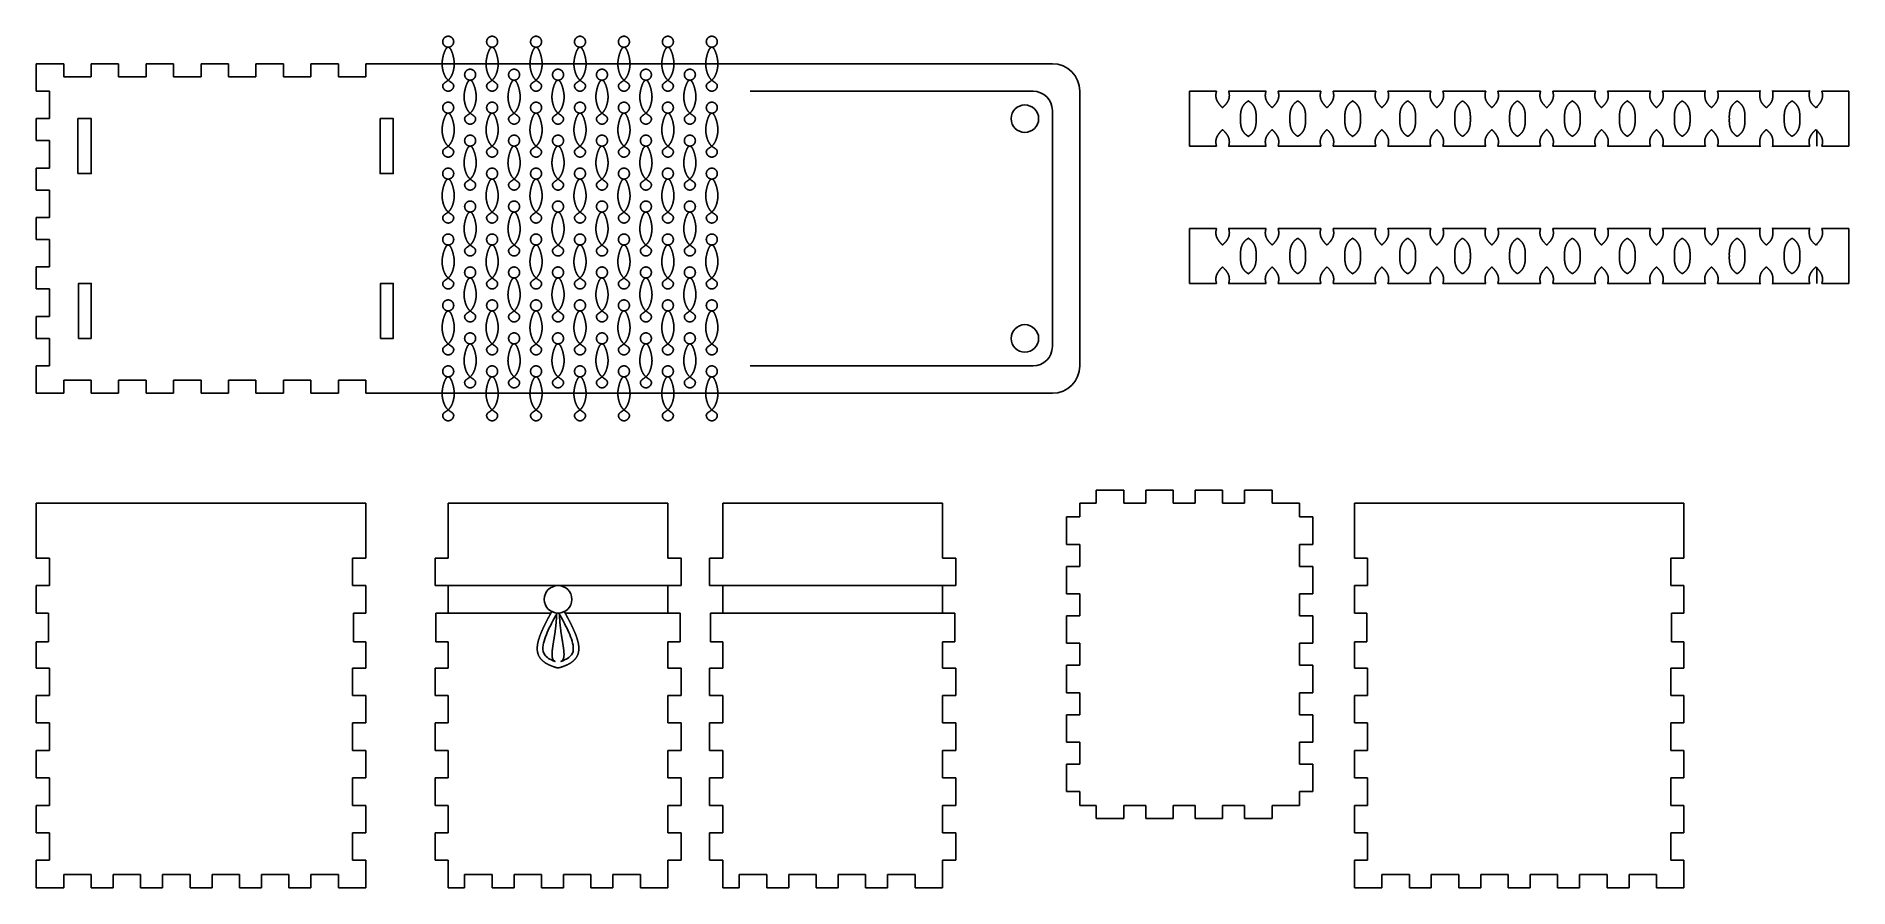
# Model space of a CAD drawing. Header units: millimetres. Extents: x 0 to 330, y 0 to 155.
import ezdxf

# ---------------------------------------------------------------- set-up
doc = ezdxf.new("R2010")
doc.units = ezdxf.units.MM
doc.layers.get('0').update_dxf_attribs({"linetype": 'CONTINUOUS'})

msp = doc.modelspace()

# ---------------------------------------------------------------- linework, layer by layer
for p, q in [((5, 150), (0, 150)), ((0, 150), (0, 145)), ((5, 147.6), (5, 150)), ((10, 150), (10, 147.6)), ((15, 150), (10, 150)), ((15, 147.6), (15, 150)), ((20, 150), (20, 147.6)), ((25, 150), (20, 150)), ((25, 147.6), (25, 150)), ((30, 150), (30, 147.6)), ((35, 150), (30, 150)), ((35, 147.6), (35, 150)), ((40, 150), (40, 147.6)), ((45, 150), (40, 150)), ((45, 147.6), (45, 150)), ((50, 150), (50, 147.6)), ((55, 150), (50, 150)), ((55, 147.6), (55, 150)), ((60, 150), (60, 147.6)), ((185, 150), (60, 150)), ((10, 147.6), (5, 147.6)), ((20, 147.6), (15, 147.6)), ((30, 147.6), (25, 147.6)), ((40, 147.6), (35, 147.6)), ((50, 147.6), (45, 147.6)), ((60, 147.6), (55, 147.6)), ((0, 145), (2.4, 145)), ((2.4, 145), (2.4, 140)), ((130, 145), (181.5, 145)), ((190, 95), (190, 145)), ((210, 144.99), (214.9, 144.99)), ((210, 134.99), (210, 144.99)), ((217.1, 144.99), (223.9, 144.99)), ((226.1, 144.99), (233.9, 144.99)), ((236.1, 144.99), (243.9, 144.99)), ((246.1, 144.99), (253.9, 144.99)), ((256.1, 144.99), (263.9, 144.99)), ((266.1, 144.99), (273.9, 144.99)), ((276.1, 144.99), (283.9, 144.99)), ((286.1, 144.99), (293.9, 144.99)), ((296.1, 144.99), (303.85, 144.99)), ((306.1, 144.99), (313.85, 144.99)), ((316.15, 144.99), (322.85, 144.99)), ((324.21, 142.2), (324.21, 141.99)), ((325.1, 144.99), (330, 144.99)), ((330, 144.99), (330, 134.99)), ((2.4, 140), (0, 140)), ((0, 140), (0, 136)), ((185, 141.5), (185, 98.5)), ((0, 136), (2.4, 136)), ((2.4, 136), (2.4, 131)), ((249.68, 136.78), (249.68, 136.78)), ((324.2, 134.99), (324.2, 137.99)), ((214.9, 134.99), (210, 134.99)), ((223.9, 134.99), (217.1, 134.99)), ((233.9, 134.99), (226.1, 134.99)), ((243.9, 134.99), (236.1, 134.99)), ((253.9, 134.99), (246.1, 134.99)), ((263.9, 134.99), (256.1, 134.99)), ((273.9, 134.99), (266.1, 134.99)), ((283.9, 134.99), (276.1, 134.99)), ((285, 135), (285, 135)), ((293.9, 134.99), (286.1, 134.99)), ((303.9, 134.99), (296.1, 134.99)), ((305, 135), (305, 134.99)), ((313.85, 134.99), (306.1, 134.99)), ((322.9, 134.99), (316.15, 134.99)), ((330, 134.99), (325.1, 134.99)), ((2.4, 131), (0, 131)), ((0, 131), (0, 127)), ((0, 127), (2.4, 127)), ((2.4, 127), (2.4, 122)), ((0, 122), (0, 118)), ((2.4, 122), (0, 122)), ((210, 109.99), (210, 119.99)), ((210, 119.99), (214.9, 119.99)), ((217.1, 119.99), (223.9, 119.99)), ((226.1, 119.99), (233.9, 119.99)), ((236.1, 119.99), (243.9, 119.99)), ((246.1, 119.99), (253.9, 119.99)), ((256.1, 119.99), (263.9, 119.99)), ((266.1, 119.99), (273.9, 119.99)), ((276.1, 119.99), (283.9, 119.99)), ((286.1, 119.99), (293.9, 119.99)), ((296.1, 119.99), (303.85, 119.99)), ((306.1, 119.99), (313.85, 119.99)), ((316.15, 119.99), (322.85, 119.99)), ((325.1, 119.99), (330, 119.99)), ((330, 119.99), (330, 109.99)), ((0, 118), (2.4, 118)), ((2.4, 118), (2.4, 113)), ((324.21, 117.2), (324.21, 116.99)), ((0, 113), (0, 109)), ((2.4, 113), (0, 113)), ((324.2, 109.99), (324.2, 112.99)), ((0, 109), (2.4, 109)), ((2.4, 109), (2.4, 104)), ((214.9, 109.99), (210, 109.99)), ((223.9, 109.99), (217.1, 109.99)), ((233.9, 109.99), (226.1, 109.99)), ((243.9, 109.99), (236.1, 109.99)), ((253.9, 109.99), (246.1, 109.99)), ((249.68, 111.78), (249.68, 111.78)), ((263.9, 109.99), (256.1, 109.99)), ((273.9, 109.99), (266.1, 109.99)), ((283.9, 109.99), (276.1, 109.99)), ((285, 110), (285, 110)), ((293.9, 109.99), (286.1, 109.99)), ((303.9, 109.99), (296.1, 109.99)), ((305, 110), (305, 109.99)), ((313.85, 109.99), (306.1, 109.99)), ((322.9, 109.99), (316.15, 109.99)), ((330, 109.99), (325.1, 109.99)), ((2.4, 104), (0, 104)), ((0, 104), (0, 100)), ((0, 100), (2.4, 100)), ((2.4, 100), (2.4, 95)), ((0, 95), (0, 90)), ((2.4, 95), (0, 95)), ((10, 92.4), (5, 92.4)), ((5, 92.4), (5, 90)), ((10, 90), (10, 92.4)), ((15, 92.4), (20, 92.4)), ((15, 90), (15, 92.4)), ((20, 92.4), (20, 90)), ((30, 92.4), (25, 92.4)), ((25, 92.4), (25, 90)), ((30, 90), (30, 92.4)), ((35, 92.4), (40, 92.4)), ((35, 90), (35, 92.4)), ((40, 92.4), (40, 90)), ((50, 92.4), (45, 92.4)), ((45, 92.4), (45, 90)), ((50, 90), (50, 92.4)), ((55, 92.4), (60, 92.4)), ((55, 90), (55, 92.4)), ((60, 92.4), (60, 90)), ((181.5, 95), (130, 95)), ((0, 90), (5, 90)), ((10, 90), (15, 90)), ((20, 90), (25, 90)), ((30, 90), (35, 90)), ((40, 90), (45, 90)), ((50, 90), (55, 90)), ((60, 90), (185, 90)), ((60, 70), (0, 70)), ((0, 70), (0, 60)), ((60, 70), (60, 60)), ((75, 70), (115, 70)), ((75, 70), (75, 60)), ((115, 70), (115, 60)), ((125, 70), (165, 70)), ((125, 70), (125, 60)), ((165, 70), (165, 60)), ((190, 67.5), (190, 70)), ((193, 70), (190, 70)), ((193, 70), (193, 72.4)), ((193, 72.4), (198, 72.4)), ((198, 72.4), (198, 70)), ((202, 70), (198, 70)), ((202, 72.4), (207, 72.4)), ((202, 70), (202, 72.4)), ((207, 72.4), (207, 70)), ((211, 70), (207, 70)), ((211, 72.4), (216, 72.4)), ((211, 70), (211, 72.4)), ((216, 72.4), (216, 70)), ((220, 70), (216, 70)), ((220, 70), (220, 72.4)), ((220, 72.4), (225, 72.4)), ((225, 72.4), (225, 70)), ((230, 70), (225, 70)), ((230, 67.5), (230, 70)), ((300, 70), (240, 70)), ((240, 70), (240, 60)), ((300, 70), (300, 60)), ((187.6, 67.5), (190, 67.5)), ((187.6, 62.5), (187.6, 67.5)), ((232.4, 67.5), (230, 67.5)), ((232.4, 62.5), (232.4, 67.5)), ((0, 60), (2.4, 60)), ((2.4, 60), (2.4, 55)), ((60, 60), (57.6, 60)), ((57.6, 60), (57.6, 55)), ((72.6, 60), (72.6, 55)), ((75, 60), (72.6, 60)), ((115, 60), (117.4, 60)), ((117.4, 60), (117.4, 55)), ((125, 60), (122.6, 60)), ((122.6, 60), (122.6, 55)), ((165, 60), (167.4, 60)), ((167.4, 60), (167.4, 55)), ((190, 62.5), (187.6, 62.5)), ((190, 58.5), (190, 62.5)), ((230, 62.5), (232.4, 62.5)), ((230, 58.5), (230, 62.5)), ((240, 60), (242.4, 60)), ((242.4, 60), (242.4, 55)), ((297.6, 60), (297.6, 55)), ((300, 60), (297.6, 60)), ((187.6, 53.5), (187.6, 58.5)), ((187.6, 58.5), (190, 58.5)), ((232.4, 58.5), (230, 58.5)), ((232.4, 53.5), (232.4, 58.5)), ((2.4, 55), (0, 55)), ((0, 55), (0, 50)), ((57.6, 55), (60, 55)), ((60, 55), (60, 50)), ((72.6, 55), (75, 55)), ((75, 55), (75, 50)), ((75, 55), (115, 55)), ((75, 50), (75, 55)), ((115, 55), (115, 50)), ((117.4, 55), (115, 55)), ((115, 55), (115, 50)), ((122.6, 55), (125, 55)), ((165, 55), (122.74, 55)), ((125, 55), (125, 50)), ((167.4, 55), (165, 55)), ((165, 55), (165, 50)), ((165, 50), (165, 55)), ((190, 53.5), (187.6, 53.5)), ((190, 49.5), (190, 53.5)), ((230, 49.5), (230, 53.5)), ((230, 53.5), (232.4, 53.5)), ((242.4, 55), (240, 55)), ((240, 55), (240, 50)), ((297.6, 55), (300, 55)), ((300, 55), (300, 50)), ((0, 50), (2.26, 50)), ((2.26, 50), (2.26, 44.76)), ((57.74, 50), (57.74, 44.76)), ((60, 50), (57.74, 50)), ((72.74, 50), (72.74, 44.76)), ((75, 50), (72.74, 50)), ((93.71, 50), (75, 50)), ((94.73, 49.77), (94.87, 50)), ((95.27, 49.77), (95.13, 50)), ((115, 50), (96.29, 50)), ((115, 50), (117.26, 50)), ((117.26, 50), (117.26, 44.76)), ((125, 50), (122.74, 50)), ((122.74, 50), (122.74, 44.76)), ((122.74, 50), (165, 50)), ((165, 50), (167.26, 50)), ((167.26, 50), (167.26, 44.76)), ((240, 50), (242.26, 50)), ((242.26, 50), (242.26, 44.76)), ((297.74, 50), (297.74, 44.76)), ((300, 50), (297.74, 50)), ((187.6, 49.5), (190, 49.5)), ((187.6, 44.5), (187.6, 49.5)), ((232.4, 49.5), (230, 49.5)), ((232.4, 44.5), (232.4, 49.5)), ((2.26, 44.76), (0, 44.76)), ((0, 44.76), (0, 40)), ((57.74, 44.76), (60, 44.76)), ((60, 44.76), (60, 40)), ((72.74, 44.76), (75, 44.76)), ((75, 44.76), (75, 40)), ((115, 44.76), (115, 40)), ((117.26, 44.76), (115, 44.76)), ((122.74, 44.76), (125, 44.76)), ((125, 44.76), (125, 40)), ((165, 44.76), (165, 40)), ((167.26, 44.76), (165, 44.76)), ((190, 44.5), (187.6, 44.5)), ((190, 40.5), (190, 44.5)), ((230, 44.5), (232.4, 44.5)), ((230, 40.5), (230, 44.5)), ((242.26, 44.76), (240, 44.76)), ((240, 44.76), (240, 40)), ((297.74, 44.76), (300, 44.76)), ((300, 44.76), (300, 40)), ((0, 40), (2.4, 40)), ((2.4, 40), (2.4, 35)), ((57.6, 40), (57.6, 35)), ((60, 40), (57.6, 40)), ((75, 40), (72.6, 40)), ((72.6, 40), (72.6, 35)), ((115, 40), (117.4, 40)), ((117.4, 40), (117.4, 35)), ((122.6, 40), (122.6, 35)), ((125, 40), (122.6, 40)), ((165, 40), (167.4, 40)), ((167.4, 40), (167.4, 35)), ((187.6, 40.5), (190, 40.5)), ((187.6, 35.5), (187.6, 40.5)), ((232.4, 40.5), (230, 40.5)), ((232.4, 35.5), (232.4, 40.5)), ((240, 40), (242.4, 40)), ((242.4, 40), (242.4, 35)), ((300, 40), (297.6, 40)), ((297.6, 40), (297.6, 35)), ((2.4, 35), (0, 35)), ((0, 35), (0, 30)), ((57.6, 35), (60, 35)), ((60, 35), (60, 30)), ((72.6, 35), (75, 35)), ((75, 35), (75, 30)), ((117.4, 35), (115, 35)), ((115, 35), (115, 30)), ((122.6, 35), (125, 35)), ((125, 35), (125, 30)), ((165, 35), (165, 30)), ((167.4, 35), (165, 35)), ((190, 35.5), (187.6, 35.5)), ((190, 31.5), (190, 35.5)), ((230, 31.5), (230, 35.5)), ((230, 35.5), (232.4, 35.5)), ((240, 35), (240, 30)), ((242.4, 35), (240, 35)), ((297.6, 35), (300, 35)), ((300, 35), (300, 30)), ((0, 30), (2.4, 30)), ((2.4, 30), (2.4, 25)), ((57.6, 30), (57.6, 25)), ((60, 30), (57.6, 30)), ((72.6, 30), (72.6, 25)), ((75, 30), (72.6, 30)), ((115, 30), (117.4, 30)), ((117.4, 30), (117.4, 25)), ((122.6, 30), (122.6, 25)), ((125, 30), (122.6, 30)), ((165, 30), (167.4, 30)), ((167.4, 30), (167.4, 25)), ((187.6, 31.5), (190, 31.5)), ((187.6, 26.5), (187.6, 31.5)), ((232.4, 31.5), (230, 31.5)), ((232.4, 26.5), (232.4, 31.5)), ((240, 30), (242.4, 30)), ((242.4, 30), (242.4, 25)), ((297.6, 30), (297.6, 25)), ((300, 30), (297.6, 30)), ((190, 26.5), (187.6, 26.5)), ((190, 22.5), (190, 26.5)), ((230, 22.5), (230, 26.5)), ((230, 26.5), (232.4, 26.5)), ((2.4, 25), (0, 25)), ((0, 25), (0, 20)), ((57.6, 25), (60, 25)), ((60, 25), (60, 20)), ((72.6, 25), (75, 25)), ((75, 25), (75, 20)), ((117.4, 25), (115, 25)), ((115, 25), (115, 20)), ((122.6, 25), (125, 25)), ((125, 25), (125, 20)), ((165, 25), (165, 20)), ((167.4, 25), (165, 25)), ((242.4, 25), (240, 25)), ((240, 25), (240, 20)), ((297.6, 25), (300, 25)), ((300, 25), (300, 20)), ((2.4, 20), (0, 20)), ((2.4, 15), (2.4, 20)), ((57.6, 15), (57.6, 20)), ((57.6, 20), (60, 20)), ((72.6, 15), (72.6, 20)), ((72.6, 20), (75, 20)), ((117.4, 20), (115, 20)), ((117.4, 15), (117.4, 20)), ((122.6, 20), (125, 20)), ((122.6, 15), (122.6, 20)), ((167.4, 20), (165, 20)), ((167.4, 15), (167.4, 20)), ((187.6, 17.5), (187.6, 22.5)), ((187.6, 22.5), (190, 22.5)), ((232.4, 22.5), (230, 22.5)), ((232.4, 17.5), (232.4, 22.5)), ((242.4, 20), (240, 20)), ((242.4, 15), (242.4, 20)), ((297.6, 20), (300, 20)), ((297.6, 15), (297.6, 20)), ((190, 17.5), (187.6, 17.5)), ((190, 15), (190, 17.5)), ((230, 15), (230, 17.5)), ((230, 17.5), (232.4, 17.5)), ((0, 15), (2.4, 15)), ((0, 15), (0, 10)), ((60, 15), (57.6, 15)), ((60, 15), (60, 10)), ((75, 15), (72.6, 15)), ((75, 15), (75, 10)), ((115, 15), (117.4, 15)), ((115, 15), (115, 10)), ((125, 15), (122.6, 15)), ((125, 15), (125, 10)), ((165, 15), (165, 10)), ((165, 15), (167.4, 15)), ((193, 15), (190, 15)), ((193, 15), (193, 12.6)), ((198, 12.6), (198, 15)), ((202, 15), (198, 15)), ((202, 15), (202, 12.6)), ((207, 12.6), (207, 15)), ((211, 15), (207, 15)), ((211, 15), (211, 12.6)), ((220, 15), (216, 15)), ((216, 12.6), (216, 15)), ((220, 15), (220, 12.6)), ((225, 12.6), (225, 15)), ((230, 15), (225, 15)), ((240, 15), (240, 10)), ((240, 15), (242.4, 15)), ((300, 15), (297.6, 15)), ((300, 15), (300, 10)), ((2.4, 10), (0, 10)), ((2.4, 5), (2.4, 10)), ((57.6, 10), (60, 10)), ((57.6, 5), (57.6, 10)), ((72.6, 5), (72.6, 10)), ((72.6, 10), (75, 10)), ((117.4, 10), (115, 10)), ((117.4, 5), (117.4, 10)), ((122.6, 10), (125, 10)), ((122.6, 5), (122.6, 10)), ((167.4, 10), (165, 10)), ((167.4, 5), (167.4, 10)), ((193, 12.6), (198, 12.6)), ((202, 12.6), (207, 12.6)), ((211, 12.6), (216, 12.6)), ((220, 12.6), (225, 12.6)), ((242.4, 10), (240, 10)), ((242.4, 5), (242.4, 10)), ((297.6, 10), (300, 10)), ((297.6, 5), (297.6, 10)), ((0, 5), (2.4, 5)), ((0, 5), (0, 0)), ((60, 5), (57.6, 5)), ((60, 5), (60, 0)), ((75, 5), (72.6, 5)), ((75, 5), (75, 0)), ((115, 5), (117.4, 5)), ((115, 5), (115, 0)), ((125, 5), (122.6, 5)), ((125, 5), (125, 0)), ((165, 5), (167.4, 5)), ((165, 5), (165, 0)), ((240, 5), (242.4, 5)), ((240, 5), (240, 0)), ((300, 5), (297.6, 5)), ((300, 5), (300, 0)), ((0, 0), (5, 0)), ((5, 0), (5, 2.4)), ((5, 2.4), (10, 2.4)), ((10, 2.4), (10, 0)), ((10, 0), (14, 0)), ((14, 0), (14, 2.4)), ((14, 2.4), (19, 2.4)), ((19, 2.4), (19, 0)), ((19, 0), (23, 0)), ((23, 0), (23, 2.4)), ((23, 2.4), (28, 2.4)), ((28, 2.4), (28, 0)), ((28, 0), (32, 0)), ((32, 0), (32, 2.4)), ((32, 2.4), (37, 2.4)), ((37, 2.4), (37, 0)), ((37, 0), (41, 0)), ((41, 0), (41, 2.4)), ((41, 2.4), (46, 2.4)), ((46, 2.4), (46, 0)), ((46, 0), (50, 0)), ((50, 0), (50, 2.4)), ((50, 2.4), (55, 2.4)), ((55, 2.4), (55, 0)), ((55, 0), (60, 0)), ((78, 0), (75, 0)), ((78, 0), (78, 2.4)), ((78, 2.4), (83, 2.4)), ((83, 2.4), (83, 0)), ((87, 0), (83, 0)), ((87, 0), (87, 2.4)), ((87, 2.4), (92, 2.4)), ((92, 2.4), (92, 0)), ((96, 0), (92, 0)), ((96, 0), (96, 2.4)), ((96, 2.4), (101, 2.4)), ((101, 2.4), (101, 0)), ((105, 0), (101, 0)), ((105, 0), (105, 2.4)), ((105, 2.4), (110, 2.4)), ((110, 2.4), (110, 0)), ((115, 0), (110, 0)), ((128, 0), (125, 0)), ((128, 2.4), (133, 2.4)), ((128, 0), (128, 2.4)), ((133, 2.4), (133, 0)), ((137, 0), (133, 0)), ((137, 0), (137, 2.4)), ((137, 2.4), (142, 2.4)), ((142, 2.4), (142, 0)), ((146, 0), (142, 0)), ((146, 0), (146, 2.4)), ((146, 2.4), (151, 2.4)), ((151, 2.4), (151, 0)), ((155, 0), (151, 0)), ((155, 2.4), (160, 2.4)), ((155, 0), (155, 2.4)), ((160, 2.4), (160, 0)), ((165, 0), (160, 0)), ((240, 0), (245, 0)), ((245, 0), (245, 2.4)), ((245, 2.4), (250, 2.4)), ((250, 2.4), (250, 0)), ((250, 0), (254, 0)), ((254, 2.4), (259, 2.4)), ((254, 0), (254, 2.4)), ((259, 2.4), (259, 0)), ((259, 0), (263, 0)), ((263, 0), (263, 2.4)), ((263, 2.4), (268, 2.4)), ((268, 2.4), (268, 0)), ((268, 0), (272, 0)), ((272, 0), (272, 2.4)), ((272, 2.4), (277, 2.4)), ((277, 2.4), (277, 0)), ((277, 0), (281, 0)), ((281, 2.4), (286, 2.4)), ((281, 0), (281, 2.4)), ((286, 2.4), (286, 0)), ((286, 0), (290, 0)), ((290, 0), (290, 2.4)), ((290, 2.4), (295, 2.4)), ((295, 2.4), (295, 0)), ((295, 0), (300, 0))]:
    msp.add_line(p, q)
for points in [[(7.6, 130), (7.6, 140), (10, 140), (10, 130)], [(62.6, 140), (65, 140), (65, 130), (62.6, 130)], [(10, 100), (10, 110), (7.7, 110), (7.7, 100)], [(62.7, 100), (65, 100), (65, 110), (62.7, 110)]]:
    msp.add_lwpolyline(points, close=True)
for centre in [(180, 140), (180, 100), (95, 52.5)]:
    msp.add_circle(centre, 2.5)
for centre, radius, start, end in [((185, 145), 5, 0, 90), ((181.5, 141.5), 3.5, 0, 90), ((181.5, 98.5), 3.5, -90, 0), ((185, 95), 5, 270, 360)]:
    msp.add_arc(centre, radius, start, end)
for points in [[(75, 153), (74.95, 153), (74.86, 152.98), (74.72, 152.89), (74.54, 152.66), (74.34, 152.23), (74.17, 151.73), (74.04, 151.21), (73.95, 150.73), (73.9, 150.31), (73.88, 149.94), (73.9, 149.59), (73.95, 149.24), (74.02, 148.87), (74.12, 148.47), (74.26, 148.06), (74.45, 147.66), (74.68, 147.31), (74.96, 147.01), (75.28, 146.78), (75.58, 146.58), (75.84, 146.39), (76, 146.16), (76.03, 145.88), (75.93, 145.56), (75.7, 145.26), (75.37, 145.04), (75, 144.96), (74.63, 145.04), (74.3, 145.26), (74.07, 145.56), (73.97, 145.88), (74, 146.16), (74.16, 146.39), (74.42, 146.58), (74.72, 146.78), (75.04, 147.01), (75.32, 147.31), (75.55, 147.66), (75.74, 148.06), (75.88, 148.47), (75.98, 148.87), (76.05, 149.24), (76.1, 149.59), (76.12, 149.94), (76.1, 150.31), (76.05, 150.73), (75.96, 151.21), (75.83, 151.73), (75.66, 152.23), (75.46, 152.66), (75.28, 152.89), (75.14, 152.98), (75.05, 153), (75, 153)], [(75, 153), (74.94, 153), (74.81, 153.01), (74.63, 153.06), (74.4, 153.17), (74.17, 153.4), (74.03, 153.69), (73.97, 154), (74.03, 154.31), (74.17, 154.6), (74.4, 154.83), (74.69, 154.97), (75, 155.03), (75.31, 154.97), (75.6, 154.83), (75.83, 154.6), (75.97, 154.31), (76.03, 154), (75.97, 153.69), (75.83, 153.4), (75.6, 153.17), (75.37, 153.06), (75.19, 153.01), (75.06, 153), (75, 153)], [(83, 153), (82.95, 153), (82.86, 152.98), (82.72, 152.89), (82.54, 152.66), (82.34, 152.23), (82.17, 151.73), (82.04, 151.21), (81.95, 150.73), (81.9, 150.31), (81.88, 149.94), (81.9, 149.59), (81.95, 149.24), (82.02, 148.87), (82.12, 148.47), (82.26, 148.06), (82.45, 147.66), (82.68, 147.31), (82.96, 147.01), (83.28, 146.78), (83.58, 146.58), (83.84, 146.39), (84, 146.16), (84.03, 145.88), (83.93, 145.56), (83.7, 145.26), (83.37, 145.04), (83, 144.96), (82.63, 145.04), (82.3, 145.26), (82.07, 145.56), (81.97, 145.88), (82, 146.16), (82.16, 146.39), (82.42, 146.58), (82.72, 146.78), (83.04, 147.01), (83.32, 147.31), (83.55, 147.66), (83.74, 148.06), (83.88, 148.47), (83.98, 148.87), (84.05, 149.24), (84.1, 149.59), (84.12, 149.94), (84.1, 150.31), (84.05, 150.73), (83.96, 151.21), (83.83, 151.73), (83.66, 152.23), (83.46, 152.66), (83.28, 152.89), (83.14, 152.98), (83.05, 153), (83, 153)], [(83, 153), (82.94, 153), (82.81, 153.01), (82.63, 153.06), (82.4, 153.17), (82.17, 153.4), (82.03, 153.69), (81.97, 154), (82.03, 154.31), (82.17, 154.6), (82.4, 154.83), (82.69, 154.97), (83, 155.03), (83.31, 154.97), (83.6, 154.83), (83.83, 154.6), (83.97, 154.31), (84.03, 154), (83.97, 153.69), (83.83, 153.4), (83.6, 153.17), (83.37, 153.06), (83.19, 153.01), (83.06, 153), (83, 153)], [(91, 153), (90.95, 153), (90.86, 152.98), (90.72, 152.89), (90.54, 152.66), (90.34, 152.23), (90.17, 151.73), (90.04, 151.21), (89.95, 150.73), (89.9, 150.31), (89.88, 149.94), (89.9, 149.59), (89.95, 149.24), (90.02, 148.87), (90.12, 148.47), (90.26, 148.06), (90.45, 147.66), (90.68, 147.31), (90.96, 147.01), (91.28, 146.78), (91.58, 146.58), (91.84, 146.39), (92, 146.16), (92.03, 145.88), (91.93, 145.56), (91.7, 145.26), (91.37, 145.04), (91, 144.96), (90.63, 145.04), (90.3, 145.26), (90.07, 145.56), (89.97, 145.88), (90, 146.16), (90.16, 146.39), (90.42, 146.58), (90.72, 146.78), (91.04, 147.01), (91.32, 147.31), (91.55, 147.66), (91.74, 148.06), (91.88, 148.47), (91.98, 148.87), (92.05, 149.24), (92.1, 149.59), (92.12, 149.94), (92.1, 150.31), (92.05, 150.73), (91.96, 151.21), (91.83, 151.73), (91.66, 152.23), (91.46, 152.66), (91.28, 152.89), (91.14, 152.98), (91.05, 153), (91, 153)], [(91, 153), (90.94, 153), (90.81, 153.01), (90.63, 153.06), (90.4, 153.17), (90.17, 153.4), (90.03, 153.69), (89.97, 154), (90.03, 154.31), (90.17, 154.6), (90.4, 154.83), (90.69, 154.97), (91, 155.03), (91.31, 154.97), (91.6, 154.83), (91.83, 154.6), (91.97, 154.31), (92.03, 154), (91.97, 153.69), (91.83, 153.4), (91.6, 153.17), (91.37, 153.06), (91.19, 153.01), (91.06, 153), (91, 153)], [(99, 153), (98.95, 153), (98.86, 152.98), (98.72, 152.89), (98.54, 152.66), (98.34, 152.23), (98.17, 151.73), (98.04, 151.21), (97.95, 150.73), (97.9, 150.31), (97.88, 149.94), (97.9, 149.59), (97.95, 149.24), (98.02, 148.87), (98.12, 148.47), (98.26, 148.06), (98.45, 147.66), (98.68, 147.31), (98.96, 147.01), (99.28, 146.78), (99.58, 146.58), (99.84, 146.39), (100, 146.16), (100.03, 145.88), (99.93, 145.56), (99.7, 145.26), (99.37, 145.04), (99, 144.96), (98.63, 145.04), (98.3, 145.26), (98.07, 145.56), (97.97, 145.88), (98, 146.16), (98.16, 146.39), (98.42, 146.58), (98.72, 146.78), (99.04, 147.01), (99.32, 147.31), (99.55, 147.66), (99.74, 148.06), (99.88, 148.47), (99.98, 148.87), (100.05, 149.24), (100.1, 149.59), (100.12, 149.94), (100.1, 150.31), (100.05, 150.73), (99.96, 151.21), (99.83, 151.73), (99.66, 152.23), (99.46, 152.66), (99.28, 152.89), (99.14, 152.98), (99.05, 153), (99, 153)], [(99, 153), (98.94, 153), (98.81, 153.01), (98.63, 153.06), (98.4, 153.17), (98.17, 153.4), (98.03, 153.69), (97.97, 154), (98.03, 154.31), (98.17, 154.6), (98.4, 154.83), (98.69, 154.97), (99, 155.03), (99.31, 154.97), (99.6, 154.83), (99.83, 154.6), (99.97, 154.31), (100.03, 154), (99.97, 153.69), (99.83, 153.4), (99.6, 153.17), (99.37, 153.06), (99.19, 153.01), (99.06, 153), (99, 153)], [(107, 153), (106.95, 153), (106.86, 152.98), (106.72, 152.89), (106.54, 152.66), (106.34, 152.23), (106.17, 151.73), (106.04, 151.21), (105.95, 150.73), (105.9, 150.31), (105.88, 149.94), (105.9, 149.59), (105.95, 149.24), (106.02, 148.87), (106.12, 148.47), (106.26, 148.06), (106.45, 147.66), (106.68, 147.31), (106.96, 147.01), (107.28, 146.78), (107.58, 146.58), (107.84, 146.39), (108, 146.16), (108.03, 145.88), (107.93, 145.56), (107.7, 145.26), (107.37, 145.04), (107, 144.96), (106.63, 145.04), (106.3, 145.26), (106.07, 145.56), (105.97, 145.88), (106, 146.16), (106.16, 146.39), (106.42, 146.58), (106.72, 146.78), (107.04, 147.01), (107.32, 147.31), (107.55, 147.66), (107.74, 148.06), (107.88, 148.47), (107.98, 148.87), (108.05, 149.24), (108.1, 149.59), (108.12, 149.94), (108.1, 150.31), (108.05, 150.73), (107.96, 151.21), (107.83, 151.73), (107.66, 152.23), (107.46, 152.66), (107.28, 152.89), (107.14, 152.98), (107.05, 153), (107, 153)], [(107, 153), (106.94, 153), (106.81, 153.01), (106.63, 153.06), (106.4, 153.17), (106.17, 153.4), (106.03, 153.69), (105.97, 154), (106.03, 154.31), (106.17, 154.6), (106.4, 154.83), (106.69, 154.97), (107, 155.03), (107.31, 154.97), (107.6, 154.83), (107.83, 154.6), (107.97, 154.31), (108.03, 154), (107.97, 153.69), (107.83, 153.4), (107.6, 153.17), (107.37, 153.06), (107.19, 153.01), (107.06, 153), (107, 153)], [(115, 153), (114.95, 153), (114.86, 152.98), (114.72, 152.89), (114.54, 152.66), (114.34, 152.23), (114.17, 151.73), (114.04, 151.21), (113.95, 150.73), (113.9, 150.31), (113.88, 149.94), (113.9, 149.59), (113.95, 149.24), (114.02, 148.87), (114.12, 148.47), (114.26, 148.06), (114.45, 147.66), (114.68, 147.31), (114.96, 147.01), (115.28, 146.78), (115.58, 146.58), (115.84, 146.39), (116, 146.16), (116.03, 145.88), (115.93, 145.56), (115.7, 145.26), (115.37, 145.04), (115, 144.96), (114.63, 145.04), (114.3, 145.26), (114.07, 145.56), (113.97, 145.88), (114, 146.16), (114.16, 146.39), (114.42, 146.58), (114.72, 146.78), (115.04, 147.01), (115.32, 147.31), (115.55, 147.66), (115.74, 148.06), (115.88, 148.47), (115.98, 148.87), (116.05, 149.24), (116.1, 149.59), (116.12, 149.94), (116.1, 150.31), (116.05, 150.73), (115.96, 151.21), (115.83, 151.73), (115.66, 152.23), (115.46, 152.66), (115.28, 152.89), (115.14, 152.98), (115.05, 153), (115, 153)], [(115, 153), (114.94, 153), (114.81, 153.01), (114.63, 153.06), (114.4, 153.17), (114.17, 153.4), (114.03, 153.69), (113.97, 154), (114.03, 154.31), (114.17, 154.6), (114.4, 154.83), (114.69, 154.97), (115, 155.03), (115.31, 154.97), (115.6, 154.83), (115.83, 154.6), (115.97, 154.31), (116.03, 154), (115.97, 153.69), (115.83, 153.4), (115.6, 153.17), (115.37, 153.06), (115.19, 153.01), (115.06, 153), (115, 153)], [(123, 153), (122.95, 153), (122.86, 152.98), (122.72, 152.89), (122.54, 152.66), (122.34, 152.23), (122.17, 151.73), (122.04, 151.21), (121.95, 150.73), (121.9, 150.31), (121.88, 149.94), (121.9, 149.59), (121.95, 149.24), (122.02, 148.87), (122.12, 148.47), (122.26, 148.06), (122.45, 147.66), (122.68, 147.31), (122.96, 147.01), (123.28, 146.78), (123.58, 146.58), (123.84, 146.39), (124, 146.16), (124.03, 145.88), (123.93, 145.56), (123.7, 145.26), (123.37, 145.04), (123, 144.96), (122.63, 145.04), (122.3, 145.26), (122.07, 145.56), (121.97, 145.88), (122, 146.16), (122.16, 146.39), (122.42, 146.58), (122.72, 146.78), (123.04, 147.01), (123.32, 147.31), (123.55, 147.66), (123.74, 148.06), (123.88, 148.47), (123.98, 148.87), (124.05, 149.24), (124.1, 149.59), (124.12, 149.94), (124.1, 150.31), (124.05, 150.73), (123.96, 151.21), (123.83, 151.73), (123.66, 152.23), (123.46, 152.66), (123.28, 152.89), (123.14, 152.98), (123.05, 153), (123, 153)], [(123, 153), (122.94, 153), (122.81, 153.01), (122.63, 153.06), (122.4, 153.17), (122.17, 153.4), (122.03, 153.69), (121.97, 154), (122.03, 154.31), (122.17, 154.6), (122.4, 154.83), (122.69, 154.97), (123, 155.03), (123.31, 154.97), (123.6, 154.83), (123.83, 154.6), (123.97, 154.31), (124.03, 154), (123.97, 153.69), (123.83, 153.4), (123.6, 153.17), (123.37, 153.06), (123.19, 153.01), (123.06, 153), (123, 153)], [(79, 147), (78.94, 147), (78.81, 147.01), (78.63, 147.06), (78.4, 147.17), (78.17, 147.4), (78.03, 147.69), (77.97, 148), (78.03, 148.31), (78.17, 148.6), (78.4, 148.83), (78.69, 148.97), (79, 149.03), (79.31, 148.97), (79.6, 148.83), (79.83, 148.6), (79.97, 148.31), (80.03, 148), (79.97, 147.69), (79.83, 147.4), (79.6, 147.17), (79.37, 147.06), (79.19, 147.01), (79.06, 147), (79, 147)], [(87, 147), (86.94, 147), (86.81, 147.01), (86.63, 147.06), (86.4, 147.17), (86.17, 147.4), (86.03, 147.69), (85.97, 148), (86.03, 148.31), (86.17, 148.6), (86.4, 148.83), (86.69, 148.97), (87, 149.03), (87.31, 148.97), (87.6, 148.83), (87.83, 148.6), (87.97, 148.31), (88.03, 148), (87.97, 147.69), (87.83, 147.4), (87.6, 147.17), (87.37, 147.06), (87.19, 147.01), (87.06, 147), (87, 147)], [(95, 147), (94.94, 147), (94.81, 147.01), (94.63, 147.06), (94.4, 147.17), (94.17, 147.4), (94.03, 147.69), (93.97, 148), (94.03, 148.31), (94.17, 148.6), (94.4, 148.83), (94.69, 148.97), (95, 149.03), (95.31, 148.97), (95.6, 148.83), (95.83, 148.6), (95.97, 148.31), (96.03, 148), (95.97, 147.69), (95.83, 147.4), (95.6, 147.17), (95.37, 147.06), (95.19, 147.01), (95.06, 147), (95, 147)], [(103, 147), (102.94, 147), (102.81, 147.01), (102.63, 147.06), (102.4, 147.17), (102.17, 147.4), (102.03, 147.69), (101.97, 148), (102.03, 148.31), (102.17, 148.6), (102.4, 148.83), (102.69, 148.97), (103, 149.03), (103.31, 148.97), (103.6, 148.83), (103.83, 148.6), (103.97, 148.31), (104.03, 148), (103.97, 147.69), (103.83, 147.4), (103.6, 147.17), (103.37, 147.06), (103.19, 147.01), (103.06, 147), (103, 147)], [(111, 147), (110.94, 147), (110.81, 147.01), (110.63, 147.06), (110.4, 147.17), (110.17, 147.4), (110.03, 147.69), (109.97, 148), (110.03, 148.31), (110.17, 148.6), (110.4, 148.83), (110.69, 148.97), (111, 149.03), (111.31, 148.97), (111.6, 148.83), (111.83, 148.6), (111.97, 148.31), (112.03, 148), (111.97, 147.69), (111.83, 147.4), (111.6, 147.17), (111.37, 147.06), (111.19, 147.01), (111.06, 147), (111, 147)], [(119, 147), (118.94, 147), (118.81, 147.01), (118.63, 147.06), (118.4, 147.17), (118.17, 147.4), (118.03, 147.69), (117.97, 148), (118.03, 148.31), (118.17, 148.6), (118.4, 148.83), (118.69, 148.97), (119, 149.03), (119.31, 148.97), (119.6, 148.83), (119.83, 148.6), (119.97, 148.31), (120.03, 148), (119.97, 147.69), (119.83, 147.4), (119.6, 147.17), (119.37, 147.06), (119.19, 147.01), (119.06, 147), (119, 147)], [(79, 147), (78.95, 147), (78.86, 146.98), (78.72, 146.89), (78.54, 146.66), (78.34, 146.23), (78.17, 145.73), (78.04, 145.21), (77.95, 144.73), (77.9, 144.31), (77.88, 143.94), (77.9, 143.59), (77.95, 143.24), (78.02, 142.87), (78.12, 142.47), (78.26, 142.06), (78.45, 141.66), (78.68, 141.31), (78.96, 141.01), (79.28, 140.78), (79.58, 140.58), (79.84, 140.39), (80, 140.16), (80.03, 139.88), (79.93, 139.56), (79.7, 139.26), (79.37, 139.04), (79, 138.96), (78.63, 139.04), (78.3, 139.26), (78.07, 139.56), (77.97, 139.88), (78, 140.16), (78.16, 140.39), (78.42, 140.58), (78.72, 140.78), (79.04, 141.01), (79.32, 141.31), (79.55, 141.66), (79.74, 142.06), (79.88, 142.47), (79.98, 142.87), (80.05, 143.24), (80.1, 143.59), (80.12, 143.94), (80.1, 144.31), (80.05, 144.73), (79.96, 145.21), (79.83, 145.73), (79.66, 146.23), (79.46, 146.66), (79.28, 146.89), (79.14, 146.98), (79.05, 147), (79, 147)], [(87, 147), (86.95, 147), (86.86, 146.98), (86.72, 146.89), (86.54, 146.66), (86.34, 146.23), (86.17, 145.73), (86.04, 145.21), (85.95, 144.73), (85.9, 144.31), (85.88, 143.94), (85.9, 143.59), (85.95, 143.24), (86.02, 142.87), (86.12, 142.47), (86.26, 142.06), (86.45, 141.66), (86.68, 141.31), (86.96, 141.01), (87.28, 140.78), (87.58, 140.58), (87.84, 140.39), (88, 140.16), (88.03, 139.88), (87.93, 139.56), (87.7, 139.26), (87.37, 139.04), (87, 138.96), (86.63, 139.04), (86.3, 139.26), (86.07, 139.56), (85.97, 139.88), (86, 140.16), (86.16, 140.39), (86.42, 140.58), (86.72, 140.78), (87.04, 141.01), (87.32, 141.31), (87.55, 141.66), (87.74, 142.06), (87.88, 142.47), (87.98, 142.87), (88.05, 143.24), (88.1, 143.59), (88.12, 143.94), (88.1, 144.31), (88.05, 144.73), (87.96, 145.21), (87.83, 145.73), (87.66, 146.23), (87.46, 146.66), (87.28, 146.89), (87.14, 146.98), (87.05, 147), (87, 147)], [(95, 147), (94.95, 147), (94.86, 146.98), (94.72, 146.89), (94.54, 146.66), (94.34, 146.23), (94.17, 145.73), (94.04, 145.21), (93.95, 144.73), (93.9, 144.31), (93.88, 143.94), (93.9, 143.59), (93.95, 143.24), (94.02, 142.87), (94.12, 142.47), (94.26, 142.06), (94.45, 141.66), (94.68, 141.31), (94.96, 141.01), (95.28, 140.78), (95.58, 140.58), (95.84, 140.39), (96, 140.16), (96.03, 139.88), (95.93, 139.56), (95.7, 139.26), (95.37, 139.04), (95, 138.96), (94.63, 139.04), (94.3, 139.26), (94.07, 139.56), (93.97, 139.88), (94, 140.16), (94.16, 140.39), (94.42, 140.58), (94.72, 140.78), (95.04, 141.01), (95.32, 141.31), (95.55, 141.66), (95.74, 142.06), (95.88, 142.47), (95.98, 142.87), (96.05, 143.24), (96.1, 143.59), (96.12, 143.94), (96.1, 144.31), (96.05, 144.73), (95.96, 145.21), (95.83, 145.73), (95.66, 146.23), (95.46, 146.66), (95.28, 146.89), (95.14, 146.98), (95.05, 147), (95, 147)], [(103, 147), (102.95, 147), (102.86, 146.98), (102.72, 146.89), (102.54, 146.66), (102.34, 146.23), (102.17, 145.73), (102.04, 145.21), (101.95, 144.73), (101.9, 144.31), (101.88, 143.94), (101.9, 143.59), (101.95, 143.24), (102.02, 142.87), (102.12, 142.47), (102.26, 142.06), (102.45, 141.66), (102.68, 141.31), (102.96, 141.01), (103.28, 140.78), (103.58, 140.58), (103.84, 140.39), (104, 140.16), (104.03, 139.88), (103.93, 139.56), (103.7, 139.26), (103.37, 139.04), (103, 138.96), (102.63, 139.04), (102.3, 139.26), (102.07, 139.56), (101.97, 139.88), (102, 140.16), (102.16, 140.39), (102.42, 140.58), (102.72, 140.78), (103.04, 141.01), (103.32, 141.31), (103.55, 141.66), (103.74, 142.06), (103.88, 142.47), (103.98, 142.87), (104.05, 143.24), (104.1, 143.59), (104.12, 143.94), (104.1, 144.31), (104.05, 144.73), (103.96, 145.21), (103.83, 145.73), (103.66, 146.23), (103.46, 146.66), (103.28, 146.89), (103.14, 146.98), (103.05, 147), (103, 147)], [(111, 147), (110.95, 147), (110.86, 146.98), (110.72, 146.89), (110.54, 146.66), (110.34, 146.23), (110.17, 145.73), (110.04, 145.21), (109.95, 144.73), (109.9, 144.31), (109.88, 143.94), (109.9, 143.59), (109.95, 143.24), (110.02, 142.87), (110.12, 142.47), (110.26, 142.06), (110.45, 141.66), (110.68, 141.31), (110.96, 141.01), (111.28, 140.78), (111.58, 140.58), (111.84, 140.39), (112, 140.16), (112.03, 139.88), (111.93, 139.56), (111.7, 139.26), (111.37, 139.04), (111, 138.96), (110.63, 139.04), (110.3, 139.26), (110.07, 139.56), (109.97, 139.88), (110, 140.16), (110.16, 140.39), (110.42, 140.58), (110.72, 140.78), (111.04, 141.01), (111.32, 141.31), (111.55, 141.66), (111.74, 142.06), (111.88, 142.47), (111.98, 142.87), (112.05, 143.24), (112.1, 143.59), (112.12, 143.94), (112.1, 144.31), (112.05, 144.73), (111.96, 145.21), (111.83, 145.73), (111.66, 146.23), (111.46, 146.66), (111.28, 146.89), (111.14, 146.98), (111.05, 147), (111, 147)], [(119, 147), (118.95, 147), (118.86, 146.98), (118.72, 146.89), (118.54, 146.66), (118.34, 146.23), (118.17, 145.73), (118.04, 145.21), (117.95, 144.73), (117.9, 144.31), (117.88, 143.94), (117.9, 143.59), (117.95, 143.24), (118.02, 142.87), (118.12, 142.47), (118.26, 142.06), (118.45, 141.66), (118.68, 141.31), (118.96, 141.01), (119.28, 140.78), (119.58, 140.58), (119.84, 140.39), (120, 140.16), (120.03, 139.88), (119.93, 139.56), (119.7, 139.26), (119.37, 139.04), (119, 138.96), (118.63, 139.04), (118.3, 139.26), (118.07, 139.56), (117.97, 139.88), (118, 140.16), (118.16, 140.39), (118.42, 140.58), (118.72, 140.78), (119.04, 141.01), (119.32, 141.31), (119.55, 141.66), (119.74, 142.06), (119.88, 142.47), (119.98, 142.87), (120.05, 143.24), (120.1, 143.59), (120.12, 143.94), (120.1, 144.31), (120.05, 144.73), (119.96, 145.21), (119.83, 145.73), (119.66, 146.23), (119.46, 146.66), (119.28, 146.89), (119.14, 146.98), (119.05, 147), (119, 147)], [(75, 141), (74.94, 141), (74.81, 141.01), (74.63, 141.06), (74.4, 141.17), (74.17, 141.4), (74.03, 141.69), (73.97, 142), (74.03, 142.31), (74.17, 142.6), (74.4, 142.83), (74.69, 142.97), (75, 143.03), (75.31, 142.97), (75.6, 142.83), (75.83, 142.6), (75.97, 142.31), (76.03, 142), (75.97, 141.69), (75.83, 141.4), (75.6, 141.17), (75.37, 141.06), (75.19, 141.01), (75.06, 141), (75, 141)], [(83, 141), (82.94, 141), (82.81, 141.01), (82.63, 141.06), (82.4, 141.17), (82.17, 141.4), (82.03, 141.69), (81.97, 142), (82.03, 142.31), (82.17, 142.6), (82.4, 142.83), (82.69, 142.97), (83, 143.03), (83.31, 142.97), (83.6, 142.83), (83.83, 142.6), (83.97, 142.31), (84.03, 142), (83.97, 141.69), (83.83, 141.4), (83.6, 141.17), (83.37, 141.06), (83.19, 141.01), (83.06, 141), (83, 141)], [(91, 141), (90.94, 141), (90.81, 141.01), (90.63, 141.06), (90.4, 141.17), (90.17, 141.4), (90.03, 141.69), (89.97, 142), (90.03, 142.31), (90.17, 142.6), (90.4, 142.83), (90.69, 142.97), (91, 143.03), (91.31, 142.97), (91.6, 142.83), (91.83, 142.6), (91.97, 142.31), (92.03, 142), (91.97, 141.69), (91.83, 141.4), (91.6, 141.17), (91.37, 141.06), (91.19, 141.01), (91.06, 141), (91, 141)], [(99, 141), (98.94, 141), (98.81, 141.01), (98.63, 141.06), (98.4, 141.17), (98.17, 141.4), (98.03, 141.69), (97.97, 142), (98.03, 142.31), (98.17, 142.6), (98.4, 142.83), (98.69, 142.97), (99, 143.03), (99.31, 142.97), (99.6, 142.83), (99.83, 142.6), (99.97, 142.31), (100.03, 142), (99.97, 141.69), (99.83, 141.4), (99.6, 141.17), (99.37, 141.06), (99.19, 141.01), (99.06, 141), (99, 141)], [(107, 141), (106.94, 141), (106.81, 141.01), (106.63, 141.06), (106.4, 141.17), (106.17, 141.4), (106.03, 141.69), (105.97, 142), (106.03, 142.31), (106.17, 142.6), (106.4, 142.83), (106.69, 142.97), (107, 143.03), (107.31, 142.97), (107.6, 142.83), (107.83, 142.6), (107.97, 142.31), (108.03, 142), (107.97, 141.69), (107.83, 141.4), (107.6, 141.17), (107.37, 141.06), (107.19, 141.01), (107.06, 141), (107, 141)], [(115, 141), (114.94, 141), (114.81, 141.01), (114.63, 141.06), (114.4, 141.17), (114.17, 141.4), (114.03, 141.69), (113.97, 142), (114.03, 142.31), (114.17, 142.6), (114.4, 142.83), (114.69, 142.97), (115, 143.03), (115.31, 142.97), (115.6, 142.83), (115.83, 142.6), (115.97, 142.31), (116.03, 142), (115.97, 141.69), (115.83, 141.4), (115.6, 141.17), (115.37, 141.06), (115.19, 141.01), (115.06, 141), (115, 141)], [(123, 141), (122.94, 141), (122.81, 141.01), (122.63, 141.06), (122.4, 141.17), (122.17, 141.4), (122.03, 141.69), (121.97, 142), (122.03, 142.31), (122.17, 142.6), (122.4, 142.83), (122.69, 142.97), (123, 143.03), (123.31, 142.97), (123.6, 142.83), (123.83, 142.6), (123.97, 142.31), (124.03, 142), (123.97, 141.69), (123.83, 141.4), (123.6, 141.17), (123.37, 141.06), (123.19, 141.01), (123.06, 141), (123, 141)], [(214.9, 144.99), (214.88, 144.93), (214.84, 144.8), (214.8, 144.62), (214.77, 144.37), (214.77, 144.06), (214.81, 143.75), (214.9, 143.45), (215.04, 143.15), (215.22, 142.86), (215.44, 142.57), (215.65, 142.34), (215.82, 142.17), (215.94, 142.06), (216, 142)], [(217.1, 144.99), (217.12, 144.93), (217.16, 144.8), (217.2, 144.62), (217.23, 144.37), (217.23, 144.06), (217.19, 143.75), (217.1, 143.45), (216.96, 143.15), (216.78, 142.86), (216.56, 142.57), (216.35, 142.34), (216.18, 142.17), (216.06, 142.06), (216, 142)], [(220.68, 143.22), (220.62, 143.19), (220.5, 143.11), (220.33, 142.99), (220.11, 142.81), (219.88, 142.56), (219.68, 142.28), (219.53, 141.98), (219.4, 141.64), (219.32, 141.27), (219.27, 140.87), (219.25, 140.54), (219.25, 140.27), (219.26, 140.09), (219.26, 140)], [(220.68, 143.22), (220.74, 143.19), (220.86, 143.11), (221.04, 142.99), (221.25, 142.81), (221.48, 142.56), (221.68, 142.28), (221.84, 141.98), (221.96, 141.64), (222.04, 141.27), (222.09, 140.87), (222.11, 140.54), (222.11, 140.27), (222.11, 140.09), (222.1, 140)], [(223.9, 144.99), (223.88, 144.93), (223.84, 144.8), (223.8, 144.62), (223.77, 144.37), (223.77, 144.06), (223.81, 143.75), (223.9, 143.45), (224.04, 143.15), (224.22, 142.86), (224.44, 142.57), (224.65, 142.34), (224.82, 142.17), (224.94, 142.06), (225, 142)], [(226.1, 144.99), (226.12, 144.93), (226.16, 144.8), (226.2, 144.62), (226.23, 144.37), (226.23, 144.06), (226.19, 143.75), (226.1, 143.45), (225.96, 143.15), (225.78, 142.86), (225.56, 142.57), (225.35, 142.34), (225.18, 142.17), (225.06, 142.06), (225, 142)], [(229.68, 143.22), (229.62, 143.19), (229.5, 143.11), (229.33, 142.99), (229.11, 142.81), (228.88, 142.56), (228.68, 142.28), (228.53, 141.98), (228.4, 141.64), (228.32, 141.27), (228.27, 140.87), (228.25, 140.54), (228.25, 140.27), (228.26, 140.09), (228.26, 140)], [(229.68, 143.22), (229.74, 143.19), (229.86, 143.11), (230.04, 142.99), (230.25, 142.81), (230.48, 142.56), (230.68, 142.28), (230.84, 141.98), (230.96, 141.64), (231.04, 141.27), (231.09, 140.87), (231.11, 140.54), (231.11, 140.27), (231.11, 140.09), (231.1, 140)], [(233.9, 144.99), (233.88, 144.93), (233.84, 144.8), (233.8, 144.62), (233.77, 144.37), (233.77, 144.06), (233.81, 143.75), (233.9, 143.45), (234.04, 143.15), (234.22, 142.86), (234.44, 142.57), (234.65, 142.34), (234.82, 142.17), (234.94, 142.06), (235, 142)], [(236.1, 144.99), (236.12, 144.93), (236.16, 144.8), (236.2, 144.62), (236.23, 144.37), (236.23, 144.06), (236.19, 143.75), (236.1, 143.45), (235.96, 143.15), (235.78, 142.86), (235.56, 142.57), (235.35, 142.34), (235.18, 142.17), (235.06, 142.06), (235, 142)], [(239.68, 143.22), (239.62, 143.19), (239.5, 143.11), (239.33, 142.99), (239.11, 142.81), (238.88, 142.56), (238.68, 142.28), (238.53, 141.98), (238.4, 141.64), (238.32, 141.27), (238.27, 140.87), (238.25, 140.54), (238.25, 140.27), (238.26, 140.09), (238.26, 140)], [(239.68, 143.22), (239.74, 143.19), (239.86, 143.11), (240.04, 142.99), (240.25, 142.81), (240.48, 142.56), (240.68, 142.28), (240.84, 141.98), (240.96, 141.64), (241.04, 141.27), (241.09, 140.87), (241.11, 140.54), (241.11, 140.27), (241.11, 140.09), (241.1, 140)], [(243.9, 144.99), (243.88, 144.93), (243.84, 144.8), (243.8, 144.62), (243.77, 144.37), (243.77, 144.06), (243.81, 143.75), (243.9, 143.45), (244.04, 143.15), (244.22, 142.86), (244.44, 142.57), (244.65, 142.34), (244.82, 142.17), (244.94, 142.06), (245, 142)], [(246.1, 144.99), (246.12, 144.93), (246.16, 144.8), (246.2, 144.62), (246.23, 144.37), (246.23, 144.06), (246.19, 143.75), (246.1, 143.45), (245.96, 143.15), (245.78, 142.86), (245.56, 142.57), (245.35, 142.34), (245.18, 142.17), (245.06, 142.06), (245, 142)], [(249.68, 143.22), (249.62, 143.19), (249.5, 143.11), (249.33, 142.99), (249.11, 142.81), (248.88, 142.56), (248.68, 142.28), (248.53, 141.98), (248.4, 141.64), (248.32, 141.27), (248.27, 140.87), (248.25, 140.54), (248.25, 140.27), (248.26, 140.09), (248.26, 140)], [(249.72, 143.22), (249.78, 143.19), (249.9, 143.11), (250.07, 142.98), (250.28, 142.81), (250.51, 142.56), (250.71, 142.28), (250.87, 141.97), (250.99, 141.63), (251.07, 141.26), (251.12, 140.86), (251.13, 140.53), (251.13, 140.26), (251.13, 140.08), (251.12, 139.99)], [(253.9, 144.99), (253.88, 144.93), (253.84, 144.8), (253.8, 144.62), (253.77, 144.37), (253.77, 144.06), (253.81, 143.75), (253.9, 143.45), (254.04, 143.15), (254.22, 142.86), (254.44, 142.57), (254.65, 142.34), (254.82, 142.17), (254.94, 142.06), (255, 142)], [(256.1, 144.99), (256.12, 144.93), (256.16, 144.8), (256.2, 144.62), (256.23, 144.37), (256.23, 144.06), (256.19, 143.75), (256.1, 143.45), (255.96, 143.15), (255.78, 142.86), (255.56, 142.57), (255.35, 142.34), (255.18, 142.17), (255.06, 142.06), (255, 142)], [(259.68, 143.22), (259.62, 143.19), (259.5, 143.11), (259.33, 142.99), (259.11, 142.81), (258.88, 142.56), (258.68, 142.28), (258.53, 141.98), (258.4, 141.64), (258.32, 141.27), (258.27, 140.87), (258.25, 140.54), (258.25, 140.27), (258.26, 140.09), (258.26, 140)], [(259.68, 143.22), (259.74, 143.19), (259.86, 143.11), (260.04, 142.99), (260.25, 142.81), (260.48, 142.56), (260.68, 142.28), (260.84, 141.98), (260.96, 141.64), (261.04, 141.27), (261.09, 140.87), (261.11, 140.54), (261.11, 140.27), (261.11, 140.09), (261.1, 140)], [(263.9, 144.99), (263.88, 144.93), (263.84, 144.8), (263.8, 144.62), (263.77, 144.37), (263.77, 144.06), (263.81, 143.75), (263.9, 143.45), (264.04, 143.15), (264.22, 142.86), (264.44, 142.57), (264.65, 142.34), (264.82, 142.17), (264.94, 142.06), (265, 142)], [(266.1, 144.99), (266.12, 144.93), (266.16, 144.8), (266.2, 144.62), (266.23, 144.37), (266.23, 144.06), (266.19, 143.75), (266.1, 143.45), (265.96, 143.15), (265.78, 142.86), (265.56, 142.57), (265.35, 142.34), (265.18, 142.17), (265.06, 142.06), (265, 142)], [(269.68, 143.22), (269.62, 143.19), (269.5, 143.11), (269.33, 142.99), (269.11, 142.81), (268.88, 142.56), (268.68, 142.28), (268.53, 141.98), (268.4, 141.64), (268.32, 141.27), (268.27, 140.87), (268.25, 140.54), (268.25, 140.27), (268.26, 140.09), (268.26, 140)], [(269.68, 143.22), (269.74, 143.19), (269.86, 143.11), (270.04, 142.99), (270.25, 142.81), (270.48, 142.56), (270.68, 142.28), (270.84, 141.98), (270.96, 141.64), (271.04, 141.27), (271.09, 140.87), (271.11, 140.54), (271.11, 140.27), (271.11, 140.09), (271.1, 140)], [(273.9, 144.99), (273.88, 144.93), (273.84, 144.8), (273.8, 144.62), (273.77, 144.37), (273.77, 144.06), (273.81, 143.75), (273.9, 143.45), (274.04, 143.15), (274.22, 142.86), (274.44, 142.57), (274.65, 142.34), (274.82, 142.17), (274.94, 142.06), (275, 142)], [(276.1, 144.99), (276.12, 144.93), (276.16, 144.8), (276.2, 144.62), (276.23, 144.37), (276.23, 144.06), (276.19, 143.75), (276.1, 143.45), (275.96, 143.15), (275.78, 142.86), (275.56, 142.57), (275.35, 142.34), (275.18, 142.17), (275.06, 142.06), (275, 142)], [(279.68, 143.22), (279.62, 143.19), (279.5, 143.11), (279.33, 142.99), (279.11, 142.81), (278.88, 142.56), (278.68, 142.28), (278.53, 141.98), (278.4, 141.64), (278.32, 141.27), (278.27, 140.87), (278.25, 140.54), (278.25, 140.27), (278.26, 140.09), (278.26, 140)], [(279.68, 143.22), (279.74, 143.19), (279.86, 143.11), (280.04, 142.99), (280.25, 142.81), (280.48, 142.56), (280.68, 142.28), (280.84, 141.98), (280.96, 141.64), (281.04, 141.27), (281.09, 140.87), (281.11, 140.54), (281.11, 140.27), (281.11, 140.09), (281.1, 140)], [(283.9, 144.99), (283.88, 144.93), (283.84, 144.8), (283.8, 144.62), (283.77, 144.37), (283.77, 144.06), (283.81, 143.75), (283.9, 143.45), (284.04, 143.15), (284.22, 142.86), (284.44, 142.57), (284.65, 142.34), (284.82, 142.17), (284.94, 142.06), (285, 142)], [(286.1, 144.99), (286.12, 144.93), (286.16, 144.8), (286.2, 144.62), (286.23, 144.37), (286.23, 144.06), (286.19, 143.75), (286.1, 143.45), (285.96, 143.15), (285.78, 142.86), (285.56, 142.57), (285.35, 142.34), (285.18, 142.17), (285.06, 142.06), (285, 142)], [(289.68, 143.22), (289.62, 143.19), (289.5, 143.11), (289.33, 142.99), (289.11, 142.81), (288.88, 142.56), (288.68, 142.28), (288.53, 141.98), (288.4, 141.64), (288.32, 141.27), (288.27, 140.87), (288.25, 140.54), (288.25, 140.27), (288.26, 140.09), (288.26, 140)], [(289.68, 143.22), (289.74, 143.19), (289.86, 143.11), (290.04, 142.99), (290.25, 142.81), (290.48, 142.56), (290.68, 142.28), (290.84, 141.98), (290.96, 141.64), (291.04, 141.27), (291.09, 140.87), (291.11, 140.54), (291.11, 140.27), (291.11, 140.09), (291.1, 140)], [(293.9, 144.99), (293.88, 144.93), (293.84, 144.8), (293.8, 144.62), (293.77, 144.37), (293.77, 144.06), (293.81, 143.75), (293.9, 143.45), (294.04, 143.15), (294.22, 142.86), (294.44, 142.57), (294.65, 142.34), (294.82, 142.17), (294.94, 142.06), (295, 142)], [(296.1, 144.99), (296.12, 144.93), (296.16, 144.8), (296.2, 144.62), (296.23, 144.37), (296.23, 144.06), (296.19, 143.75), (296.1, 143.45), (295.96, 143.15), (295.78, 142.86), (295.56, 142.57), (295.35, 142.34), (295.18, 142.17), (295.06, 142.06), (295, 142)], [(299.68, 143.22), (299.62, 143.19), (299.5, 143.11), (299.33, 142.99), (299.11, 142.81), (298.88, 142.56), (298.68, 142.28), (298.53, 141.98), (298.4, 141.64), (298.32, 141.27), (298.27, 140.87), (298.25, 140.54), (298.25, 140.27), (298.26, 140.09), (298.26, 140)], [(299.68, 143.22), (299.74, 143.19), (299.86, 143.11), (300.04, 142.99), (300.25, 142.81), (300.48, 142.56), (300.68, 142.28), (300.84, 141.98), (300.96, 141.64), (301.04, 141.27), (301.09, 140.87), (301.11, 140.54), (301.11, 140.27), (301.11, 140.09), (301.1, 140)], [(303.88, 145.15), (303.87, 145.12), (303.86, 145.05), (303.83, 144.91), (303.81, 144.65), (303.8, 144.26), (303.82, 143.85), (303.89, 143.45), (304.02, 143.11), (304.2, 142.81), (304.43, 142.54), (304.64, 142.33), (304.81, 142.17), (304.94, 142.06), (305, 142)], [(306.1, 144.99), (306.12, 144.93), (306.16, 144.8), (306.2, 144.62), (306.23, 144.37), (306.23, 144.06), (306.19, 143.75), (306.1, 143.45), (305.96, 143.15), (305.78, 142.86), (305.56, 142.57), (305.35, 142.34), (305.18, 142.17), (305.06, 142.06), (305, 142)], [(309.68, 143.22), (309.62, 143.19), (309.5, 143.11), (309.33, 142.99), (309.11, 142.81), (308.88, 142.56), (308.68, 142.28), (308.53, 141.98), (308.4, 141.64), (308.32, 141.27), (308.27, 140.87), (308.25, 140.54), (308.25, 140.27), (308.26, 140.09), (308.26, 140)], [(309.68, 143.22), (309.74, 143.19), (309.86, 143.11), (310.04, 142.99), (310.25, 142.81), (310.48, 142.56), (310.68, 142.28), (310.84, 141.98), (310.96, 141.64), (311.04, 141.27), (311.09, 140.87), (311.11, 140.54), (311.11, 140.27), (311.11, 140.09), (311.1, 140)], [(313.88, 145.15), (313.87, 145.12), (313.86, 145.05), (313.83, 144.91), (313.81, 144.65), (313.8, 144.26), (313.82, 143.85), (313.89, 143.45), (314.02, 143.11), (314.2, 142.81), (314.43, 142.54), (314.64, 142.33), (314.81, 142.17), (314.94, 142.06), (315, 142)], [(316.12, 145.15), (316.13, 145.12), (316.14, 145.05), (316.17, 144.91), (316.19, 144.65), (316.2, 144.26), (316.18, 143.85), (316.11, 143.45), (315.98, 143.11), (315.8, 142.81), (315.57, 142.54), (315.36, 142.33), (315.19, 142.17), (315.06, 142.06), (315, 142)], [(319.68, 143.22), (319.62, 143.19), (319.5, 143.11), (319.33, 142.99), (319.11, 142.81), (318.88, 142.56), (318.68, 142.28), (318.53, 141.98), (318.4, 141.64), (318.32, 141.27), (318.27, 140.87), (318.25, 140.54), (318.25, 140.27), (318.26, 140.09), (318.26, 140)], [(319.68, 143.22), (319.74, 143.19), (319.86, 143.11), (320.04, 142.99), (320.25, 142.81), (320.48, 142.56), (320.68, 142.28), (320.84, 141.98), (320.96, 141.64), (321.04, 141.27), (321.09, 140.87), (321.11, 140.54), (321.11, 140.27), (321.11, 140.09), (321.1, 140)], [(322.88, 145.15), (322.87, 145.12), (322.86, 145.05), (322.83, 144.91), (322.81, 144.65), (322.8, 144.26), (322.82, 143.85), (322.89, 143.45), (323.02, 143.11), (323.2, 142.81), (323.43, 142.54), (323.64, 142.33), (323.81, 142.17), (323.94, 142.06), (324, 142)], [(325.1, 144.99), (325.12, 144.93), (325.16, 144.8), (325.2, 144.62), (325.23, 144.37), (325.23, 144.06), (325.19, 143.75), (325.1, 143.45), (324.96, 143.15), (324.78, 142.86), (324.56, 142.57), (324.35, 142.34), (324.18, 142.17), (324.06, 142.06), (324, 142)], [(75, 141), (74.95, 141), (74.86, 140.98), (74.72, 140.89), (74.54, 140.66), (74.34, 140.23), (74.17, 139.73), (74.04, 139.21), (73.95, 138.73), (73.9, 138.31), (73.88, 137.94), (73.9, 137.59), (73.95, 137.24), (74.02, 136.87), (74.12, 136.47), (74.26, 136.06), (74.45, 135.66), (74.68, 135.31), (74.96, 135.01), (75.28, 134.78), (75.58, 134.58), (75.84, 134.39), (76, 134.16), (76.03, 133.88), (75.93, 133.56), (75.7, 133.26), (75.37, 133.04), (75, 132.96), (74.63, 133.04), (74.3, 133.26), (74.07, 133.56), (73.97, 133.88), (74, 134.16), (74.16, 134.39), (74.42, 134.58), (74.72, 134.78), (75.04, 135.01), (75.32, 135.31), (75.55, 135.66), (75.74, 136.06), (75.88, 136.47), (75.98, 136.87), (76.05, 137.24), (76.1, 137.59), (76.12, 137.94), (76.1, 138.31), (76.05, 138.73), (75.96, 139.21), (75.83, 139.73), (75.66, 140.23), (75.46, 140.66), (75.28, 140.89), (75.14, 140.98), (75.05, 141), (75, 141)], [(83, 141), (82.95, 141), (82.86, 140.98), (82.72, 140.89), (82.54, 140.66), (82.34, 140.23), (82.17, 139.73), (82.04, 139.21), (81.95, 138.73), (81.9, 138.31), (81.88, 137.94), (81.9, 137.59), (81.95, 137.24), (82.02, 136.87), (82.12, 136.47), (82.26, 136.06), (82.45, 135.66), (82.68, 135.31), (82.96, 135.01), (83.28, 134.78), (83.58, 134.58), (83.84, 134.39), (84, 134.16), (84.03, 133.88), (83.93, 133.56), (83.7, 133.26), (83.37, 133.04), (83, 132.96), (82.63, 133.04), (82.3, 133.26), (82.07, 133.56), (81.97, 133.88), (82, 134.16), (82.16, 134.39), (82.42, 134.58), (82.72, 134.78), (83.04, 135.01), (83.32, 135.31), (83.55, 135.66), (83.74, 136.06), (83.88, 136.47), (83.98, 136.87), (84.05, 137.24), (84.1, 137.59), (84.12, 137.94), (84.1, 138.31), (84.05, 138.73), (83.96, 139.21), (83.83, 139.73), (83.66, 140.23), (83.46, 140.66), (83.28, 140.89), (83.14, 140.98), (83.05, 141), (83, 141)], [(91, 141), (90.95, 141), (90.86, 140.98), (90.72, 140.89), (90.54, 140.66), (90.34, 140.23), (90.17, 139.73), (90.04, 139.21), (89.95, 138.73), (89.9, 138.31), (89.88, 137.94), (89.9, 137.59), (89.95, 137.24), (90.02, 136.87), (90.12, 136.47), (90.26, 136.06), (90.45, 135.66), (90.68, 135.31), (90.96, 135.01), (91.28, 134.78), (91.58, 134.58), (91.84, 134.39), (92, 134.16), (92.03, 133.88), (91.93, 133.56), (91.7, 133.26), (91.37, 133.04), (91, 132.96), (90.63, 133.04), (90.3, 133.26), (90.07, 133.56), (89.97, 133.88), (90, 134.16), (90.16, 134.39), (90.42, 134.58), (90.72, 134.78), (91.04, 135.01), (91.32, 135.31), (91.55, 135.66), (91.74, 136.06), (91.88, 136.47), (91.98, 136.87), (92.05, 137.24), (92.1, 137.59), (92.12, 137.94), (92.1, 138.31), (92.05, 138.73), (91.96, 139.21), (91.83, 139.73), (91.66, 140.23), (91.46, 140.66), (91.28, 140.89), (91.14, 140.98), (91.05, 141), (91, 141)], [(99, 141), (98.95, 141), (98.86, 140.98), (98.72, 140.89), (98.54, 140.66), (98.34, 140.23), (98.17, 139.73), (98.04, 139.21), (97.95, 138.73), (97.9, 138.31), (97.88, 137.94), (97.9, 137.59), (97.95, 137.24), (98.02, 136.87), (98.12, 136.47), (98.26, 136.06), (98.45, 135.66), (98.68, 135.31), (98.96, 135.01), (99.28, 134.78), (99.58, 134.58), (99.84, 134.39), (100, 134.16), (100.03, 133.88), (99.93, 133.56), (99.7, 133.26), (99.37, 133.04), (99, 132.96), (98.63, 133.04), (98.3, 133.26), (98.07, 133.56), (97.97, 133.88), (98, 134.16), (98.16, 134.39), (98.42, 134.58), (98.72, 134.78), (99.04, 135.01), (99.32, 135.31), (99.55, 135.66), (99.74, 136.06), (99.88, 136.47), (99.98, 136.87), (100.05, 137.24), (100.1, 137.59), (100.12, 137.94), (100.1, 138.31), (100.05, 138.73), (99.96, 139.21), (99.83, 139.73), (99.66, 140.23), (99.46, 140.66), (99.28, 140.89), (99.14, 140.98), (99.05, 141), (99, 141)], [(107, 141), (106.95, 141), (106.86, 140.98), (106.72, 140.89), (106.54, 140.66), (106.34, 140.23), (106.17, 139.73), (106.04, 139.21), (105.95, 138.73), (105.9, 138.31), (105.88, 137.94), (105.9, 137.59), (105.95, 137.24), (106.02, 136.87), (106.12, 136.47), (106.26, 136.06), (106.45, 135.66), (106.68, 135.31), (106.96, 135.01), (107.28, 134.78), (107.58, 134.58), (107.84, 134.39), (108, 134.16), (108.03, 133.88), (107.93, 133.56), (107.7, 133.26), (107.37, 133.04), (107, 132.96), (106.63, 133.04), (106.3, 133.26), (106.07, 133.56), (105.97, 133.88), (106, 134.16), (106.16, 134.39), (106.42, 134.58), (106.72, 134.78), (107.04, 135.01), (107.32, 135.31), (107.55, 135.66), (107.74, 136.06), (107.88, 136.47), (107.98, 136.87), (108.05, 137.24), (108.1, 137.59), (108.12, 137.94), (108.1, 138.31), (108.05, 138.73), (107.96, 139.21), (107.83, 139.73), (107.66, 140.23), (107.46, 140.66), (107.28, 140.89), (107.14, 140.98), (107.05, 141), (107, 141)], [(115, 141), (114.95, 141), (114.86, 140.98), (114.72, 140.89), (114.54, 140.66), (114.34, 140.23), (114.17, 139.73), (114.04, 139.21), (113.95, 138.73), (113.9, 138.31), (113.88, 137.94), (113.9, 137.59), (113.95, 137.24), (114.02, 136.87), (114.12, 136.47), (114.26, 136.06), (114.45, 135.66), (114.68, 135.31), (114.96, 135.01), (115.28, 134.78), (115.58, 134.58), (115.84, 134.39), (116, 134.16), (116.03, 133.88), (115.93, 133.56), (115.7, 133.26), (115.37, 133.04), (115, 132.96), (114.63, 133.04), (114.3, 133.26), (114.07, 133.56), (113.97, 133.88), (114, 134.16), (114.16, 134.39), (114.42, 134.58), (114.72, 134.78), (115.04, 135.01), (115.32, 135.31), (115.55, 135.66), (115.74, 136.06), (115.88, 136.47), (115.98, 136.87), (116.05, 137.24), (116.1, 137.59), (116.12, 137.94), (116.1, 138.31), (116.05, 138.73), (115.96, 139.21), (115.83, 139.73), (115.66, 140.23), (115.46, 140.66), (115.28, 140.89), (115.14, 140.98), (115.05, 141), (115, 141)], [(123, 141), (122.95, 141), (122.86, 140.98), (122.72, 140.89), (122.54, 140.66), (122.34, 140.23), (122.17, 139.73), (122.04, 139.21), (121.95, 138.73), (121.9, 138.31), (121.88, 137.94), (121.9, 137.59), (121.95, 137.24), (122.02, 136.87), (122.12, 136.47), (122.26, 136.06), (122.45, 135.66), (122.68, 135.31), (122.96, 135.01), (123.28, 134.78), (123.58, 134.58), (123.84, 134.39), (124, 134.16), (124.03, 133.88), (123.93, 133.56), (123.7, 133.26), (123.37, 133.04), (123, 132.96), (122.63, 133.04), (122.3, 133.26), (122.07, 133.56), (121.97, 133.88), (122, 134.16), (122.16, 134.39), (122.42, 134.58), (122.72, 134.78), (123.04, 135.01), (123.32, 135.31), (123.55, 135.66), (123.74, 136.06), (123.88, 136.47), (123.98, 136.87), (124.05, 137.24), (124.1, 137.59), (124.12, 137.94), (124.1, 138.31), (124.05, 138.73), (123.96, 139.21), (123.83, 139.73), (123.66, 140.23), (123.46, 140.66), (123.28, 140.89), (123.14, 140.98), (123.05, 141), (123, 141)], [(220.68, 136.78), (220.62, 136.82), (220.5, 136.89), (220.33, 137.02), (220.11, 137.19), (219.88, 137.44), (219.68, 137.72), (219.53, 138.03), (219.4, 138.37), (219.32, 138.74), (219.27, 139.13), (219.25, 139.47), (219.25, 139.73), (219.26, 139.91), (219.26, 140)], [(220.68, 136.78), (220.74, 136.82), (220.86, 136.89), (221.04, 137.02), (221.25, 137.19), (221.48, 137.44), (221.68, 137.72), (221.84, 138.03), (221.96, 138.37), (222.04, 138.74), (222.09, 139.13), (222.11, 139.47), (222.11, 139.73), (222.11, 139.91), (222.1, 140)], [(229.68, 136.78), (229.62, 136.82), (229.5, 136.89), (229.33, 137.02), (229.11, 137.19), (228.88, 137.44), (228.68, 137.72), (228.53, 138.03), (228.4, 138.37), (228.32, 138.74), (228.27, 139.13), (228.25, 139.47), (228.25, 139.73), (228.26, 139.91), (228.26, 140)], [(229.68, 136.78), (229.74, 136.82), (229.86, 136.89), (230.04, 137.02), (230.25, 137.19), (230.48, 137.44), (230.68, 137.72), (230.84, 138.03), (230.96, 138.37), (231.04, 138.74), (231.09, 139.13), (231.11, 139.47), (231.11, 139.73), (231.11, 139.91), (231.1, 140)], [(239.68, 136.78), (239.62, 136.82), (239.5, 136.89), (239.33, 137.02), (239.11, 137.19), (238.88, 137.44), (238.68, 137.72), (238.53, 138.03), (238.4, 138.37), (238.32, 138.74), (238.27, 139.13), (238.25, 139.47), (238.25, 139.73), (238.26, 139.91), (238.26, 140)], [(239.68, 136.78), (239.74, 136.82), (239.86, 136.89), (240.04, 137.02), (240.25, 137.19), (240.48, 137.44), (240.68, 137.72), (240.84, 138.03), (240.96, 138.37), (241.04, 138.74), (241.09, 139.13), (241.11, 139.47), (241.11, 139.73), (241.11, 139.91), (241.1, 140)], [(249.69, 136.78), (249.63, 136.82), (249.51, 136.89), (249.33, 137.01), (249.12, 137.19), (248.89, 137.44), (248.69, 137.72), (248.53, 138.02), (248.41, 138.36), (248.32, 138.73), (248.27, 139.13), (248.25, 139.46), (248.25, 139.73), (248.26, 139.91), (248.26, 140)], [(249.73, 136.78), (249.79, 136.82), (249.91, 136.89), (250.08, 137.02), (250.29, 137.2), (250.52, 137.45), (250.72, 137.73), (250.87, 138.04), (250.99, 138.38), (251.07, 138.75), (251.12, 139.14), (251.14, 139.48), (251.13, 139.74), (251.13, 139.92), (251.12, 140.01)], [(259.68, 136.78), (259.62, 136.82), (259.5, 136.89), (259.33, 137.02), (259.11, 137.19), (258.88, 137.44), (258.68, 137.72), (258.53, 138.03), (258.4, 138.37), (258.32, 138.74), (258.27, 139.13), (258.25, 139.47), (258.25, 139.73), (258.26, 139.91), (258.26, 140)], [(259.68, 136.78), (259.74, 136.82), (259.86, 136.89), (260.04, 137.02), (260.25, 137.19), (260.48, 137.44), (260.68, 137.72), (260.84, 138.03), (260.96, 138.37), (261.04, 138.74), (261.09, 139.13), (261.11, 139.47), (261.11, 139.73), (261.11, 139.91), (261.1, 140)], [(269.68, 136.78), (269.62, 136.82), (269.5, 136.89), (269.33, 137.02), (269.11, 137.19), (268.88, 137.44), (268.68, 137.72), (268.53, 138.03), (268.4, 138.37), (268.32, 138.74), (268.27, 139.13), (268.25, 139.47), (268.25, 139.73), (268.26, 139.91), (268.26, 140)], [(269.68, 136.78), (269.74, 136.82), (269.86, 136.89), (270.04, 137.02), (270.25, 137.19), (270.48, 137.44), (270.68, 137.72), (270.84, 138.03), (270.96, 138.37), (271.04, 138.74), (271.09, 139.13), (271.11, 139.47), (271.11, 139.73), (271.11, 139.91), (271.1, 140)], [(279.68, 136.78), (279.62, 136.82), (279.5, 136.89), (279.33, 137.02), (279.11, 137.19), (278.88, 137.44), (278.68, 137.72), (278.53, 138.03), (278.4, 138.37), (278.32, 138.74), (278.27, 139.13), (278.25, 139.47), (278.25, 139.73), (278.26, 139.91), (278.26, 140)], [(279.68, 136.78), (279.74, 136.82), (279.86, 136.89), (280.04, 137.02), (280.25, 137.19), (280.48, 137.44), (280.68, 137.72), (280.84, 138.03), (280.96, 138.37), (281.04, 138.74), (281.09, 139.13), (281.11, 139.47), (281.11, 139.73), (281.11, 139.91), (281.1, 140)], [(289.68, 136.78), (289.62, 136.82), (289.5, 136.89), (289.33, 137.02), (289.11, 137.19), (288.88, 137.44), (288.68, 137.72), (288.53, 138.03), (288.4, 138.37), (288.32, 138.74), (288.27, 139.13), (288.25, 139.47), (288.25, 139.73), (288.26, 139.91), (288.26, 140)], [(289.68, 136.78), (289.74, 136.82), (289.86, 136.89), (290.04, 137.02), (290.25, 137.19), (290.48, 137.44), (290.68, 137.72), (290.84, 138.03), (290.96, 138.37), (291.04, 138.74), (291.09, 139.13), (291.11, 139.47), (291.11, 139.73), (291.11, 139.91), (291.1, 140)], [(299.68, 136.78), (299.62, 136.82), (299.5, 136.89), (299.33, 137.02), (299.11, 137.19), (298.88, 137.44), (298.68, 137.72), (298.53, 138.03), (298.4, 138.37), (298.32, 138.74), (298.27, 139.13), (298.25, 139.47), (298.25, 139.73), (298.26, 139.91), (298.26, 140)], [(299.68, 136.78), (299.74, 136.82), (299.86, 136.89), (300.04, 137.02), (300.25, 137.19), (300.48, 137.44), (300.68, 137.72), (300.84, 138.03), (300.96, 138.37), (301.04, 138.74), (301.09, 139.13), (301.11, 139.47), (301.11, 139.73), (301.11, 139.91), (301.1, 140)], [(309.68, 136.78), (309.62, 136.82), (309.5, 136.89), (309.33, 137.02), (309.11, 137.19), (308.88, 137.44), (308.68, 137.72), (308.53, 138.03), (308.4, 138.37), (308.32, 138.74), (308.27, 139.13), (308.25, 139.47), (308.25, 139.73), (308.26, 139.91), (308.26, 140)], [(309.68, 136.78), (309.74, 136.82), (309.86, 136.89), (310.04, 137.02), (310.25, 137.19), (310.48, 137.44), (310.68, 137.72), (310.84, 138.03), (310.96, 138.37), (311.04, 138.74), (311.09, 139.13), (311.11, 139.47), (311.11, 139.73), (311.11, 139.91), (311.1, 140)], [(319.68, 136.78), (319.62, 136.82), (319.5, 136.89), (319.33, 137.02), (319.11, 137.19), (318.88, 137.44), (318.68, 137.72), (318.53, 138.03), (318.4, 138.37), (318.32, 138.74), (318.27, 139.13), (318.25, 139.47), (318.25, 139.73), (318.26, 139.91), (318.26, 140)], [(319.68, 136.78), (319.74, 136.82), (319.86, 136.89), (320.04, 137.02), (320.25, 137.19), (320.48, 137.44), (320.68, 137.72), (320.84, 138.03), (320.96, 138.37), (321.04, 138.74), (321.09, 139.13), (321.11, 139.47), (321.11, 139.73), (321.11, 139.91), (321.1, 140)], [(79, 135), (78.94, 135), (78.81, 135.01), (78.63, 135.06), (78.4, 135.17), (78.17, 135.4), (78.03, 135.69), (77.97, 136), (78.03, 136.31), (78.17, 136.6), (78.4, 136.83), (78.69, 136.97), (79, 137.03), (79.31, 136.97), (79.6, 136.83), (79.83, 136.6), (79.97, 136.31), (80.03, 136), (79.97, 135.69), (79.83, 135.4), (79.6, 135.17), (79.37, 135.06), (79.19, 135.01), (79.06, 135), (79, 135)], [(87, 135), (86.94, 135), (86.81, 135.01), (86.63, 135.06), (86.4, 135.17), (86.17, 135.4), (86.03, 135.69), (85.97, 136), (86.03, 136.31), (86.17, 136.6), (86.4, 136.83), (86.69, 136.97), (87, 137.03), (87.31, 136.97), (87.6, 136.83), (87.83, 136.6), (87.97, 136.31), (88.03, 136), (87.97, 135.69), (87.83, 135.4), (87.6, 135.17), (87.37, 135.06), (87.19, 135.01), (87.06, 135), (87, 135)], [(95, 135), (94.94, 135), (94.81, 135.01), (94.63, 135.06), (94.4, 135.17), (94.17, 135.4), (94.03, 135.69), (93.97, 136), (94.03, 136.31), (94.17, 136.6), (94.4, 136.83), (94.69, 136.97), (95, 137.03), (95.31, 136.97), (95.6, 136.83), (95.83, 136.6), (95.97, 136.31), (96.03, 136), (95.97, 135.69), (95.83, 135.4), (95.6, 135.17), (95.37, 135.06), (95.19, 135.01), (95.06, 135), (95, 135)], [(103, 135), (102.94, 135), (102.81, 135.01), (102.63, 135.06), (102.4, 135.17), (102.17, 135.4), (102.03, 135.69), (101.97, 136), (102.03, 136.31), (102.17, 136.6), (102.4, 136.83), (102.69, 136.97), (103, 137.03), (103.31, 136.97), (103.6, 136.83), (103.83, 136.6), (103.97, 136.31), (104.03, 136), (103.97, 135.69), (103.83, 135.4), (103.6, 135.17), (103.37, 135.06), (103.19, 135.01), (103.06, 135), (103, 135)], [(111, 135), (110.94, 135), (110.81, 135.01), (110.63, 135.06), (110.4, 135.17), (110.17, 135.4), (110.03, 135.69), (109.97, 136), (110.03, 136.31), (110.17, 136.6), (110.4, 136.83), (110.69, 136.97), (111, 137.03), (111.31, 136.97), (111.6, 136.83), (111.83, 136.6), (111.97, 136.31), (112.03, 136), (111.97, 135.69), (111.83, 135.4), (111.6, 135.17), (111.37, 135.06), (111.19, 135.01), (111.06, 135), (111, 135)], [(119, 135), (118.94, 135), (118.81, 135.01), (118.63, 135.06), (118.4, 135.17), (118.17, 135.4), (118.03, 135.69), (117.97, 136), (118.03, 136.31), (118.17, 136.6), (118.4, 136.83), (118.69, 136.97), (119, 137.03), (119.31, 136.97), (119.6, 136.83), (119.83, 136.6), (119.97, 136.31), (120.03, 136), (119.97, 135.69), (119.83, 135.4), (119.6, 135.17), (119.37, 135.06), (119.19, 135.01), (119.06, 135), (119, 135)], [(214.9, 134.99), (214.88, 135.06), (214.84, 135.19), (214.8, 135.38), (214.77, 135.63), (214.77, 135.94), (214.81, 136.25), (214.9, 136.55), (215.04, 136.85), (215.22, 137.14), (215.44, 137.43), (215.65, 137.66), (215.82, 137.83), (215.94, 137.94), (216, 138)], [(217.1, 134.99), (217.12, 135.06), (217.16, 135.19), (217.2, 135.38), (217.23, 135.63), (217.23, 135.94), (217.19, 136.25), (217.1, 136.55), (216.96, 136.85), (216.78, 137.14), (216.56, 137.43), (216.35, 137.66), (216.18, 137.83), (216.06, 137.94), (216, 138)], [(223.9, 134.99), (223.88, 135.06), (223.84, 135.19), (223.8, 135.38), (223.77, 135.63), (223.77, 135.94), (223.81, 136.25), (223.9, 136.55), (224.04, 136.85), (224.22, 137.14), (224.44, 137.43), (224.65, 137.66), (224.82, 137.83), (224.94, 137.94), (225, 138)], [(226.1, 134.99), (226.12, 135.06), (226.16, 135.19), (226.2, 135.38), (226.23, 135.63), (226.23, 135.94), (226.19, 136.25), (226.1, 136.55), (225.96, 136.85), (225.78, 137.14), (225.56, 137.43), (225.35, 137.66), (225.18, 137.83), (225.06, 137.94), (225, 138)], [(233.9, 134.99), (233.88, 135.06), (233.84, 135.19), (233.8, 135.38), (233.77, 135.63), (233.77, 135.94), (233.81, 136.25), (233.9, 136.55), (234.04, 136.85), (234.22, 137.14), (234.44, 137.43), (234.65, 137.66), (234.82, 137.83), (234.94, 137.94), (235, 138)], [(236.1, 134.99), (236.12, 135.06), (236.16, 135.19), (236.2, 135.38), (236.23, 135.63), (236.23, 135.94), (236.19, 136.25), (236.1, 136.55), (235.96, 136.85), (235.78, 137.14), (235.56, 137.43), (235.35, 137.66), (235.18, 137.83), (235.06, 137.94), (235, 138)], [(243.9, 134.99), (243.88, 135.06), (243.84, 135.19), (243.8, 135.38), (243.77, 135.63), (243.77, 135.94), (243.81, 136.25), (243.9, 136.55), (244.04, 136.85), (244.22, 137.14), (244.44, 137.43), (244.65, 137.66), (244.82, 137.83), (244.94, 137.94), (245, 138)], [(246.1, 134.99), (246.12, 135.06), (246.16, 135.19), (246.2, 135.38), (246.23, 135.63), (246.23, 135.94), (246.19, 136.25), (246.1, 136.55), (245.96, 136.85), (245.78, 137.14), (245.56, 137.43), (245.35, 137.66), (245.18, 137.83), (245.06, 137.94), (245, 138)], [(253.9, 134.99), (253.88, 135.06), (253.84, 135.19), (253.8, 135.38), (253.77, 135.63), (253.77, 135.94), (253.81, 136.25), (253.9, 136.55), (254.04, 136.85), (254.22, 137.14), (254.44, 137.43), (254.65, 137.66), (254.82, 137.83), (254.94, 137.94), (255, 138)], [(256.1, 134.99), (256.12, 135.06), (256.16, 135.19), (256.2, 135.38), (256.23, 135.63), (256.23, 135.94), (256.19, 136.25), (256.1, 136.55), (255.96, 136.85), (255.78, 137.14), (255.56, 137.43), (255.35, 137.66), (255.18, 137.83), (255.06, 137.94), (255, 138)], [(263.9, 134.99), (263.88, 135.06), (263.84, 135.19), (263.8, 135.38), (263.77, 135.63), (263.77, 135.94), (263.81, 136.25), (263.9, 136.55), (264.04, 136.85), (264.22, 137.14), (264.44, 137.43), (264.65, 137.66), (264.82, 137.83), (264.94, 137.94), (265, 138)], [(266.1, 134.99), (266.12, 135.06), (266.16, 135.19), (266.2, 135.38), (266.23, 135.63), (266.23, 135.94), (266.19, 136.25), (266.1, 136.55), (265.96, 136.85), (265.78, 137.14), (265.56, 137.43), (265.35, 137.66), (265.18, 137.83), (265.06, 137.94), (265, 138)], [(273.9, 134.99), (273.88, 135.06), (273.84, 135.19), (273.8, 135.38), (273.77, 135.63), (273.77, 135.94), (273.81, 136.25), (273.9, 136.55), (274.04, 136.85), (274.22, 137.14), (274.44, 137.43), (274.65, 137.66), (274.82, 137.83), (274.94, 137.95), (275, 138)], [(276.1, 134.99), (276.12, 135.06), (276.16, 135.19), (276.2, 135.38), (276.23, 135.63), (276.23, 135.94), (276.19, 136.25), (276.1, 136.55), (275.96, 136.85), (275.78, 137.14), (275.56, 137.43), (275.35, 137.66), (275.18, 137.83), (275.06, 137.95), (275, 138)], [(283.9, 134.99), (283.88, 135.06), (283.84, 135.19), (283.8, 135.38), (283.77, 135.63), (283.77, 135.94), (283.81, 136.25), (283.9, 136.55), (284.04, 136.85), (284.22, 137.14), (284.44, 137.43), (284.65, 137.66), (284.82, 137.83), (284.94, 137.95), (285, 138)], [(286.1, 134.99), (286.12, 135.06), (286.16, 135.19), (286.2, 135.38), (286.23, 135.63), (286.23, 135.94), (286.19, 136.25), (286.1, 136.55), (285.96, 136.85), (285.78, 137.14), (285.56, 137.43), (285.35, 137.66), (285.18, 137.83), (285.06, 137.95), (285, 138)], [(293.9, 134.99), (293.88, 135.06), (293.84, 135.19), (293.8, 135.38), (293.77, 135.63), (293.77, 135.94), (293.81, 136.25), (293.9, 136.55), (294.04, 136.85), (294.22, 137.14), (294.44, 137.43), (294.65, 137.66), (294.82, 137.83), (294.94, 137.95), (295, 138)], [(296.1, 134.99), (296.12, 135.06), (296.16, 135.19), (296.2, 135.38), (296.23, 135.63), (296.23, 135.94), (296.19, 136.25), (296.1, 136.55), (295.96, 136.85), (295.78, 137.14), (295.56, 137.43), (295.35, 137.66), (295.18, 137.83), (295.06, 137.95), (295, 138)], [(303.9, 134.99), (303.88, 135.06), (303.84, 135.19), (303.8, 135.38), (303.77, 135.63), (303.77, 135.94), (303.81, 136.25), (303.9, 136.55), (304.04, 136.85), (304.22, 137.14), (304.44, 137.43), (304.65, 137.66), (304.82, 137.83), (304.94, 137.95), (305, 138)], [(306.1, 134.99), (306.12, 135.06), (306.16, 135.19), (306.2, 135.38), (306.23, 135.63), (306.23, 135.94), (306.19, 136.25), (306.1, 136.55), (305.96, 136.85), (305.78, 137.14), (305.56, 137.43), (305.35, 137.66), (305.18, 137.83), (305.06, 137.95), (305, 138)], [(313.88, 134.85), (313.87, 134.88), (313.86, 134.95), (313.83, 135.1), (313.81, 135.35), (313.8, 135.74), (313.82, 136.16), (313.89, 136.55), (314.02, 136.9), (314.2, 137.19), (314.43, 137.46), (314.64, 137.67), (314.81, 137.83), (314.94, 137.95), (315, 138)], [(316.12, 134.85), (316.13, 134.88), (316.14, 134.95), (316.17, 135.1), (316.19, 135.35), (316.2, 135.74), (316.18, 136.16), (316.11, 136.55), (315.98, 136.9), (315.8, 137.19), (315.57, 137.46), (315.36, 137.67), (315.19, 137.83), (315.06, 137.95), (315, 138)], [(322.9, 134.99), (322.88, 135.06), (322.84, 135.19), (322.8, 135.38), (322.77, 135.63), (322.77, 135.94), (322.81, 136.25), (322.9, 136.55), (323.04, 136.85), (323.22, 137.14), (323.44, 137.43), (323.65, 137.66), (323.82, 137.83), (323.94, 137.95), (324, 138)], [(325.1, 134.99), (325.12, 135.06), (325.16, 135.19), (325.2, 135.38), (325.23, 135.63), (325.23, 135.94), (325.19, 136.25), (325.1, 136.55), (324.96, 136.85), (324.78, 137.14), (324.56, 137.43), (324.35, 137.66), (324.18, 137.83), (324.06, 137.95), (324, 138)], [(79, 135), (78.95, 135), (78.86, 134.98), (78.72, 134.89), (78.54, 134.66), (78.34, 134.23), (78.17, 133.73), (78.04, 133.21), (77.95, 132.73), (77.9, 132.31), (77.88, 131.94), (77.9, 131.59), (77.95, 131.24), (78.02, 130.87), (78.12, 130.47), (78.26, 130.06), (78.45, 129.66), (78.68, 129.31), (78.96, 129.01), (79.28, 128.78), (79.58, 128.58), (79.84, 128.39), (80, 128.16), (80.03, 127.88), (79.93, 127.56), (79.7, 127.26), (79.37, 127.04), (79, 126.96), (78.63, 127.04), (78.3, 127.26), (78.07, 127.56), (77.97, 127.88), (78, 128.16), (78.16, 128.39), (78.42, 128.58), (78.72, 128.78), (79.04, 129.01), (79.32, 129.31), (79.55, 129.66), (79.74, 130.06), (79.88, 130.47), (79.98, 130.87), (80.05, 131.24), (80.1, 131.59), (80.12, 131.94), (80.1, 132.31), (80.05, 132.73), (79.96, 133.21), (79.83, 133.73), (79.66, 134.23), (79.46, 134.66), (79.28, 134.89), (79.14, 134.98), (79.05, 135), (79, 135)], [(87, 135), (86.95, 135), (86.86, 134.98), (86.72, 134.89), (86.54, 134.66), (86.34, 134.23), (86.17, 133.73), (86.04, 133.21), (85.95, 132.73), (85.9, 132.31), (85.88, 131.94), (85.9, 131.59), (85.95, 131.24), (86.02, 130.87), (86.12, 130.47), (86.26, 130.06), (86.45, 129.66), (86.68, 129.31), (86.96, 129.01), (87.28, 128.78), (87.58, 128.58), (87.84, 128.39), (88, 128.16), (88.03, 127.88), (87.93, 127.56), (87.7, 127.26), (87.37, 127.04), (87, 126.96), (86.63, 127.04), (86.3, 127.26), (86.07, 127.56), (85.97, 127.88), (86, 128.16), (86.16, 128.39), (86.42, 128.58), (86.72, 128.78), (87.04, 129.01), (87.32, 129.31), (87.55, 129.66), (87.74, 130.06), (87.88, 130.47), (87.98, 130.87), (88.05, 131.24), (88.1, 131.59), (88.12, 131.94), (88.1, 132.31), (88.05, 132.73), (87.96, 133.21), (87.83, 133.73), (87.66, 134.23), (87.46, 134.66), (87.28, 134.89), (87.14, 134.98), (87.05, 135), (87, 135)], [(95, 135), (94.95, 135), (94.86, 134.98), (94.72, 134.89), (94.54, 134.66), (94.34, 134.23), (94.17, 133.73), (94.04, 133.21), (93.95, 132.73), (93.9, 132.31), (93.88, 131.94), (93.9, 131.59), (93.95, 131.24), (94.02, 130.87), (94.12, 130.47), (94.26, 130.06), (94.45, 129.66), (94.68, 129.31), (94.96, 129.01), (95.28, 128.78), (95.58, 128.58), (95.84, 128.39), (96, 128.16), (96.03, 127.88), (95.93, 127.56), (95.7, 127.26), (95.37, 127.04), (95, 126.96), (94.63, 127.04), (94.3, 127.26), (94.07, 127.56), (93.97, 127.88), (94, 128.16), (94.16, 128.39), (94.42, 128.58), (94.72, 128.78), (95.04, 129.01), (95.32, 129.31), (95.55, 129.66), (95.74, 130.06), (95.88, 130.47), (95.98, 130.87), (96.05, 131.24), (96.1, 131.59), (96.12, 131.94), (96.1, 132.31), (96.05, 132.73), (95.96, 133.21), (95.83, 133.73), (95.66, 134.23), (95.46, 134.66), (95.28, 134.89), (95.14, 134.98), (95.05, 135), (95, 135)], [(103, 135), (102.95, 135), (102.86, 134.98), (102.72, 134.89), (102.54, 134.66), (102.34, 134.23), (102.17, 133.73), (102.04, 133.21), (101.95, 132.73), (101.9, 132.31), (101.88, 131.94), (101.9, 131.59), (101.95, 131.24), (102.02, 130.87), (102.12, 130.47), (102.26, 130.06), (102.45, 129.66), (102.68, 129.31), (102.96, 129.01), (103.28, 128.78), (103.58, 128.58), (103.84, 128.39), (104, 128.16), (104.03, 127.88), (103.93, 127.56), (103.7, 127.26), (103.37, 127.04), (103, 126.96), (102.63, 127.04), (102.3, 127.26), (102.07, 127.56), (101.97, 127.88), (102, 128.16), (102.16, 128.39), (102.42, 128.58), (102.72, 128.78), (103.04, 129.01), (103.32, 129.31), (103.55, 129.66), (103.74, 130.06), (103.88, 130.47), (103.98, 130.87), (104.05, 131.24), (104.1, 131.59), (104.12, 131.94), (104.1, 132.31), (104.05, 132.73), (103.96, 133.21), (103.83, 133.73), (103.66, 134.23), (103.46, 134.66), (103.28, 134.89), (103.14, 134.98), (103.05, 135), (103, 135)], [(111, 135), (110.95, 135), (110.86, 134.98), (110.72, 134.89), (110.54, 134.66), (110.34, 134.23), (110.17, 133.73), (110.04, 133.21), (109.95, 132.73), (109.9, 132.31), (109.88, 131.94), (109.9, 131.59), (109.95, 131.24), (110.02, 130.87), (110.12, 130.47), (110.26, 130.06), (110.45, 129.66), (110.68, 129.31), (110.96, 129.01), (111.28, 128.78), (111.58, 128.58), (111.84, 128.39), (112, 128.16), (112.03, 127.88), (111.93, 127.56), (111.7, 127.26), (111.37, 127.04), (111, 126.96), (110.63, 127.04), (110.3, 127.26), (110.07, 127.56), (109.97, 127.88), (110, 128.16), (110.16, 128.39), (110.42, 128.58), (110.72, 128.78), (111.04, 129.01), (111.32, 129.31), (111.55, 129.66), (111.74, 130.06), (111.88, 130.47), (111.98, 130.87), (112.05, 131.24), (112.1, 131.59), (112.12, 131.94), (112.1, 132.31), (112.05, 132.73), (111.96, 133.21), (111.83, 133.73), (111.66, 134.23), (111.46, 134.66), (111.28, 134.89), (111.14, 134.98), (111.05, 135), (111, 135)], [(119, 135), (118.95, 135), (118.86, 134.98), (118.72, 134.89), (118.54, 134.66), (118.34, 134.23), (118.17, 133.73), (118.04, 133.21), (117.95, 132.73), (117.9, 132.31), (117.88, 131.94), (117.9, 131.59), (117.95, 131.24), (118.02, 130.87), (118.12, 130.47), (118.26, 130.06), (118.45, 129.66), (118.68, 129.31), (118.96, 129.01), (119.28, 128.78), (119.58, 128.58), (119.84, 128.39), (120, 128.16), (120.03, 127.88), (119.93, 127.56), (119.7, 127.26), (119.37, 127.04), (119, 126.96), (118.63, 127.04), (118.3, 127.26), (118.07, 127.56), (117.97, 127.88), (118, 128.16), (118.16, 128.39), (118.42, 128.58), (118.72, 128.78), (119.04, 129.01), (119.32, 129.31), (119.55, 129.66), (119.74, 130.06), (119.88, 130.47), (119.98, 130.87), (120.05, 131.24), (120.1, 131.59), (120.12, 131.94), (120.1, 132.31), (120.05, 132.73), (119.96, 133.21), (119.83, 133.73), (119.66, 134.23), (119.46, 134.66), (119.28, 134.89), (119.14, 134.98), (119.05, 135), (119, 135)], [(75, 129), (74.95, 129), (74.86, 128.98), (74.72, 128.89), (74.54, 128.66), (74.34, 128.23), (74.17, 127.73), (74.04, 127.21), (73.95, 126.73), (73.9, 126.31), (73.88, 125.94), (73.9, 125.59), (73.95, 125.24), (74.02, 124.87), (74.12, 124.47), (74.26, 124.06), (74.45, 123.66), (74.68, 123.31), (74.96, 123.01), (75.28, 122.78), (75.58, 122.58), (75.84, 122.39), (76, 122.16), (76.03, 121.88), (75.93, 121.56), (75.7, 121.26), (75.37, 121.04), (75, 120.96), (74.63, 121.04), (74.3, 121.26), (74.07, 121.56), (73.97, 121.88), (74, 122.16), (74.16, 122.39), (74.42, 122.58), (74.72, 122.78), (75.04, 123.01), (75.32, 123.31), (75.55, 123.66), (75.74, 124.06), (75.88, 124.47), (75.98, 124.87), (76.05, 125.24), (76.1, 125.59), (76.12, 125.94), (76.1, 126.31), (76.05, 126.73), (75.96, 127.21), (75.83, 127.73), (75.66, 128.23), (75.46, 128.66), (75.28, 128.89), (75.14, 128.98), (75.05, 129), (75, 129)], [(75, 129), (74.94, 129), (74.81, 129.01), (74.63, 129.06), (74.4, 129.17), (74.17, 129.4), (74.03, 129.69), (73.97, 130), (74.03, 130.31), (74.17, 130.6), (74.4, 130.83), (74.69, 130.97), (75, 131.03), (75.31, 130.97), (75.6, 130.83), (75.83, 130.6), (75.97, 130.31), (76.03, 130), (75.97, 129.69), (75.83, 129.4), (75.6, 129.17), (75.37, 129.06), (75.19, 129.01), (75.06, 129), (75, 129)], [(83, 129), (82.95, 129), (82.86, 128.98), (82.72, 128.89), (82.54, 128.66), (82.34, 128.23), (82.17, 127.73), (82.04, 127.21), (81.95, 126.73), (81.9, 126.31), (81.88, 125.94), (81.9, 125.59), (81.95, 125.24), (82.02, 124.87), (82.12, 124.47), (82.26, 124.06), (82.45, 123.66), (82.68, 123.31), (82.96, 123.01), (83.28, 122.78), (83.58, 122.58), (83.84, 122.39), (84, 122.16), (84.03, 121.88), (83.93, 121.56), (83.7, 121.26), (83.37, 121.04), (83, 120.96), (82.63, 121.04), (82.3, 121.26), (82.07, 121.56), (81.97, 121.88), (82, 122.16), (82.16, 122.39), (82.42, 122.58), (82.72, 122.78), (83.04, 123.01), (83.32, 123.31), (83.55, 123.66), (83.74, 124.06), (83.88, 124.47), (83.98, 124.87), (84.05, 125.24), (84.1, 125.59), (84.12, 125.94), (84.1, 126.31), (84.05, 126.73), (83.96, 127.21), (83.83, 127.73), (83.66, 128.23), (83.46, 128.66), (83.28, 128.89), (83.14, 128.98), (83.05, 129), (83, 129)], [(83, 129), (82.94, 129), (82.81, 129.01), (82.63, 129.06), (82.4, 129.17), (82.17, 129.4), (82.03, 129.69), (81.97, 130), (82.03, 130.31), (82.17, 130.6), (82.4, 130.83), (82.69, 130.97), (83, 131.03), (83.31, 130.97), (83.6, 130.83), (83.83, 130.6), (83.97, 130.31), (84.03, 130), (83.97, 129.69), (83.83, 129.4), (83.6, 129.17), (83.37, 129.06), (83.19, 129.01), (83.06, 129), (83, 129)], [(91, 129), (90.95, 129), (90.86, 128.98), (90.72, 128.89), (90.54, 128.66), (90.34, 128.23), (90.17, 127.73), (90.04, 127.21), (89.95, 126.73), (89.9, 126.31), (89.88, 125.94), (89.9, 125.59), (89.95, 125.24), (90.02, 124.87), (90.12, 124.47), (90.26, 124.06), (90.45, 123.66), (90.68, 123.31), (90.96, 123.01), (91.28, 122.78), (91.58, 122.58), (91.84, 122.39), (92, 122.16), (92.03, 121.88), (91.93, 121.56), (91.7, 121.26), (91.37, 121.04), (91, 120.96), (90.63, 121.04), (90.3, 121.26), (90.07, 121.56), (89.97, 121.88), (90, 122.16), (90.16, 122.39), (90.42, 122.58), (90.72, 122.78), (91.04, 123.01), (91.32, 123.31), (91.55, 123.66), (91.74, 124.06), (91.88, 124.47), (91.98, 124.87), (92.05, 125.24), (92.1, 125.59), (92.12, 125.94), (92.1, 126.31), (92.05, 126.73), (91.96, 127.21), (91.83, 127.73), (91.66, 128.23), (91.46, 128.66), (91.28, 128.89), (91.14, 128.98), (91.05, 129), (91, 129)], [(91, 129), (90.94, 129), (90.81, 129.01), (90.63, 129.06), (90.4, 129.17), (90.17, 129.4), (90.03, 129.69), (89.97, 130), (90.03, 130.31), (90.17, 130.6), (90.4, 130.83), (90.69, 130.97), (91, 131.03), (91.31, 130.97), (91.6, 130.83), (91.83, 130.6), (91.97, 130.31), (92.03, 130), (91.97, 129.69), (91.83, 129.4), (91.6, 129.17), (91.37, 129.06), (91.19, 129.01), (91.06, 129), (91, 129)], [(99, 129), (98.95, 129), (98.86, 128.98), (98.72, 128.89), (98.54, 128.66), (98.34, 128.23), (98.17, 127.73), (98.04, 127.21), (97.95, 126.73), (97.9, 126.31), (97.88, 125.94), (97.9, 125.59), (97.95, 125.24), (98.02, 124.87), (98.12, 124.47), (98.26, 124.06), (98.45, 123.66), (98.68, 123.31), (98.96, 123.01), (99.28, 122.78), (99.58, 122.58), (99.84, 122.39), (100, 122.16), (100.03, 121.88), (99.93, 121.56), (99.7, 121.26), (99.37, 121.04), (99, 120.96), (98.63, 121.04), (98.3, 121.26), (98.07, 121.56), (97.97, 121.88), (98, 122.16), (98.16, 122.39), (98.42, 122.58), (98.72, 122.78), (99.04, 123.01), (99.32, 123.31), (99.55, 123.66), (99.74, 124.06), (99.88, 124.47), (99.98, 124.87), (100.05, 125.24), (100.1, 125.59), (100.12, 125.94), (100.1, 126.31), (100.05, 126.73), (99.96, 127.21), (99.83, 127.73), (99.66, 128.23), (99.46, 128.66), (99.28, 128.89), (99.14, 128.98), (99.05, 129), (99, 129)], [(99, 129), (98.94, 129), (98.81, 129.01), (98.63, 129.06), (98.4, 129.17), (98.17, 129.4), (98.03, 129.69), (97.97, 130), (98.03, 130.31), (98.17, 130.6), (98.4, 130.83), (98.69, 130.97), (99, 131.03), (99.31, 130.97), (99.6, 130.83), (99.83, 130.6), (99.97, 130.31), (100.03, 130), (99.97, 129.69), (99.83, 129.4), (99.6, 129.17), (99.37, 129.06), (99.19, 129.01), (99.06, 129), (99, 129)], [(107, 129), (106.95, 129), (106.86, 128.98), (106.72, 128.89), (106.54, 128.66), (106.34, 128.23), (106.17, 127.73), (106.04, 127.21), (105.95, 126.73), (105.9, 126.31), (105.88, 125.94), (105.9, 125.59), (105.95, 125.24), (106.02, 124.87), (106.12, 124.47), (106.26, 124.06), (106.45, 123.66), (106.68, 123.31), (106.96, 123.01), (107.28, 122.78), (107.58, 122.58), (107.84, 122.39), (108, 122.16), (108.03, 121.88), (107.93, 121.56), (107.7, 121.26), (107.37, 121.04), (107, 120.96), (106.63, 121.04), (106.3, 121.26), (106.07, 121.56), (105.97, 121.88), (106, 122.16), (106.16, 122.39), (106.42, 122.58), (106.72, 122.78), (107.04, 123.01), (107.32, 123.31), (107.55, 123.66), (107.74, 124.06), (107.88, 124.47), (107.98, 124.87), (108.05, 125.24), (108.1, 125.59), (108.12, 125.94), (108.1, 126.31), (108.05, 126.73), (107.96, 127.21), (107.83, 127.73), (107.66, 128.23), (107.46, 128.66), (107.28, 128.89), (107.14, 128.98), (107.05, 129), (107, 129)], [(107, 129), (106.94, 129), (106.81, 129.01), (106.63, 129.06), (106.4, 129.17), (106.17, 129.4), (106.03, 129.69), (105.97, 130), (106.03, 130.31), (106.17, 130.6), (106.4, 130.83), (106.69, 130.97), (107, 131.03), (107.31, 130.97), (107.6, 130.83), (107.83, 130.6), (107.97, 130.31), (108.03, 130), (107.97, 129.69), (107.83, 129.4), (107.6, 129.17), (107.37, 129.06), (107.19, 129.01), (107.06, 129), (107, 129)], [(115, 129), (114.95, 129), (114.86, 128.98), (114.72, 128.89), (114.54, 128.66), (114.34, 128.23), (114.17, 127.73), (114.04, 127.21), (113.95, 126.73), (113.9, 126.31), (113.88, 125.94), (113.9, 125.59), (113.95, 125.24), (114.02, 124.87), (114.12, 124.47), (114.26, 124.06), (114.45, 123.66), (114.68, 123.31), (114.96, 123.01), (115.28, 122.78), (115.58, 122.58), (115.84, 122.39), (116, 122.16), (116.03, 121.88), (115.93, 121.56), (115.7, 121.26), (115.37, 121.04), (115, 120.96), (114.63, 121.04), (114.3, 121.26), (114.07, 121.56), (113.97, 121.88), (114, 122.16), (114.16, 122.39), (114.42, 122.58), (114.72, 122.78), (115.04, 123.01), (115.32, 123.31), (115.55, 123.66), (115.74, 124.06), (115.88, 124.47), (115.98, 124.87), (116.05, 125.24), (116.1, 125.59), (116.12, 125.94), (116.1, 126.31), (116.05, 126.73), (115.96, 127.21), (115.83, 127.73), (115.66, 128.23), (115.46, 128.66), (115.28, 128.89), (115.14, 128.98), (115.05, 129), (115, 129)], [(115, 129), (114.94, 129), (114.81, 129.01), (114.63, 129.06), (114.4, 129.17), (114.17, 129.4), (114.03, 129.69), (113.97, 130), (114.03, 130.31), (114.17, 130.6), (114.4, 130.83), (114.69, 130.97), (115, 131.03), (115.31, 130.97), (115.6, 130.83), (115.83, 130.6), (115.97, 130.31), (116.03, 130), (115.97, 129.69), (115.83, 129.4), (115.6, 129.17), (115.37, 129.06), (115.19, 129.01), (115.06, 129), (115, 129)], [(123, 129), (122.95, 129), (122.86, 128.98), (122.72, 128.89), (122.54, 128.66), (122.34, 128.23), (122.17, 127.73), (122.04, 127.21), (121.95, 126.73), (121.9, 126.31), (121.88, 125.94), (121.9, 125.59), (121.95, 125.24), (122.02, 124.87), (122.12, 124.47), (122.26, 124.06), (122.45, 123.66), (122.68, 123.31), (122.96, 123.01), (123.28, 122.78), (123.58, 122.58), (123.84, 122.39), (124, 122.16), (124.03, 121.88), (123.93, 121.56), (123.7, 121.26), (123.37, 121.04), (123, 120.96), (122.63, 121.04), (122.3, 121.26), (122.07, 121.56), (121.97, 121.88), (122, 122.16), (122.16, 122.39), (122.42, 122.58), (122.72, 122.78), (123.04, 123.01), (123.32, 123.31), (123.55, 123.66), (123.74, 124.06), (123.88, 124.47), (123.98, 124.87), (124.05, 125.24), (124.1, 125.59), (124.12, 125.94), (124.1, 126.31), (124.05, 126.73), (123.96, 127.21), (123.83, 127.73), (123.66, 128.23), (123.46, 128.66), (123.28, 128.89), (123.14, 128.98), (123.05, 129), (123, 129)], [(123, 129), (122.94, 129), (122.81, 129.01), (122.63, 129.06), (122.4, 129.17), (122.17, 129.4), (122.03, 129.69), (121.97, 130), (122.03, 130.31), (122.17, 130.6), (122.4, 130.83), (122.69, 130.97), (123, 131.03), (123.31, 130.97), (123.6, 130.83), (123.83, 130.6), (123.97, 130.31), (124.03, 130), (123.97, 129.69), (123.83, 129.4), (123.6, 129.17), (123.37, 129.06), (123.19, 129.01), (123.06, 129), (123, 129)], [(79, 123), (78.95, 123), (78.86, 122.98), (78.72, 122.89), (78.54, 122.66), (78.34, 122.23), (78.17, 121.73), (78.04, 121.21), (77.95, 120.73), (77.9, 120.31), (77.88, 119.94), (77.9, 119.59), (77.95, 119.24), (78.02, 118.87), (78.12, 118.47), (78.26, 118.06), (78.45, 117.66), (78.68, 117.31), (78.96, 117.01), (79.28, 116.78), (79.58, 116.58), (79.84, 116.39), (80, 116.16), (80.03, 115.88), (79.93, 115.56), (79.7, 115.26), (79.37, 115.04), (79, 114.96), (78.63, 115.04), (78.3, 115.26), (78.07, 115.56), (77.97, 115.88), (78, 116.16), (78.16, 116.39), (78.42, 116.58), (78.72, 116.78), (79.04, 117.01), (79.32, 117.31), (79.55, 117.66), (79.74, 118.06), (79.88, 118.47), (79.98, 118.87), (80.05, 119.24), (80.1, 119.59), (80.12, 119.94), (80.1, 120.31), (80.05, 120.73), (79.96, 121.21), (79.83, 121.73), (79.66, 122.23), (79.46, 122.66), (79.28, 122.89), (79.14, 122.98), (79.05, 123), (79, 123)], [(79, 123), (78.94, 123), (78.81, 123.01), (78.63, 123.06), (78.4, 123.17), (78.17, 123.4), (78.03, 123.69), (77.97, 124), (78.03, 124.31), (78.17, 124.6), (78.4, 124.83), (78.69, 124.97), (79, 125.03), (79.31, 124.97), (79.6, 124.83), (79.83, 124.6), (79.97, 124.31), (80.03, 124), (79.97, 123.69), (79.83, 123.4), (79.6, 123.17), (79.37, 123.06), (79.19, 123.01), (79.06, 123), (79, 123)], [(87, 123), (86.95, 123), (86.86, 122.98), (86.72, 122.89), (86.54, 122.66), (86.34, 122.23), (86.17, 121.73), (86.04, 121.21), (85.95, 120.73), (85.9, 120.31), (85.88, 119.94), (85.9, 119.59), (85.95, 119.24), (86.02, 118.87), (86.12, 118.47), (86.26, 118.06), (86.45, 117.66), (86.68, 117.31), (86.96, 117.01), (87.28, 116.78), (87.58, 116.58), (87.84, 116.39), (88, 116.16), (88.03, 115.88), (87.93, 115.56), (87.7, 115.26), (87.37, 115.04), (87, 114.96), (86.63, 115.04), (86.3, 115.26), (86.07, 115.56), (85.97, 115.88), (86, 116.16), (86.16, 116.39), (86.42, 116.58), (86.72, 116.78), (87.04, 117.01), (87.32, 117.31), (87.55, 117.66), (87.74, 118.06), (87.88, 118.47), (87.98, 118.87), (88.05, 119.24), (88.1, 119.59), (88.12, 119.94), (88.1, 120.31), (88.05, 120.73), (87.96, 121.21), (87.83, 121.73), (87.66, 122.23), (87.46, 122.66), (87.28, 122.89), (87.14, 122.98), (87.05, 123), (87, 123)], [(87, 123), (86.94, 123), (86.81, 123.01), (86.63, 123.06), (86.4, 123.17), (86.17, 123.4), (86.03, 123.69), (85.97, 124), (86.03, 124.31), (86.17, 124.6), (86.4, 124.83), (86.69, 124.97), (87, 125.03), (87.31, 124.97), (87.6, 124.83), (87.83, 124.6), (87.97, 124.31), (88.03, 124), (87.97, 123.69), (87.83, 123.4), (87.6, 123.17), (87.37, 123.06), (87.19, 123.01), (87.06, 123), (87, 123)], [(95, 123), (94.95, 123), (94.86, 122.98), (94.72, 122.89), (94.54, 122.66), (94.34, 122.23), (94.17, 121.73), (94.04, 121.21), (93.95, 120.73), (93.9, 120.31), (93.88, 119.94), (93.9, 119.59), (93.95, 119.24), (94.02, 118.87), (94.12, 118.47), (94.26, 118.06), (94.45, 117.66), (94.68, 117.31), (94.96, 117.01), (95.28, 116.78), (95.58, 116.58), (95.84, 116.39), (96, 116.16), (96.03, 115.88), (95.93, 115.56), (95.7, 115.26), (95.37, 115.04), (95, 114.96), (94.63, 115.04), (94.3, 115.26), (94.07, 115.56), (93.97, 115.88), (94, 116.16), (94.16, 116.39), (94.42, 116.58), (94.72, 116.78), (95.04, 117.01), (95.32, 117.31), (95.55, 117.66), (95.74, 118.06), (95.88, 118.47), (95.98, 118.87), (96.05, 119.24), (96.1, 119.59), (96.12, 119.94), (96.1, 120.31), (96.05, 120.73), (95.96, 121.21), (95.83, 121.73), (95.66, 122.23), (95.46, 122.66), (95.28, 122.89), (95.14, 122.98), (95.05, 123), (95, 123)], [(95, 123), (94.94, 123), (94.81, 123.01), (94.63, 123.06), (94.4, 123.17), (94.17, 123.4), (94.03, 123.69), (93.97, 124), (94.03, 124.31), (94.17, 124.6), (94.4, 124.83), (94.69, 124.97), (95, 125.03), (95.31, 124.97), (95.6, 124.83), (95.83, 124.6), (95.97, 124.31), (96.03, 124), (95.97, 123.69), (95.83, 123.4), (95.6, 123.17), (95.37, 123.06), (95.19, 123.01), (95.06, 123), (95, 123)], [(103, 123), (102.95, 123), (102.86, 122.98), (102.72, 122.89), (102.54, 122.66), (102.34, 122.23), (102.17, 121.73), (102.04, 121.21), (101.95, 120.73), (101.9, 120.31), (101.88, 119.94), (101.9, 119.59), (101.95, 119.24), (102.02, 118.87), (102.12, 118.47), (102.26, 118.06), (102.45, 117.66), (102.68, 117.31), (102.96, 117.01), (103.28, 116.78), (103.58, 116.58), (103.84, 116.39), (104, 116.16), (104.03, 115.88), (103.93, 115.56), (103.7, 115.26), (103.37, 115.04), (103, 114.96), (102.63, 115.04), (102.3, 115.26), (102.07, 115.56), (101.97, 115.88), (102, 116.16), (102.16, 116.39), (102.42, 116.58), (102.72, 116.78), (103.04, 117.01), (103.32, 117.31), (103.55, 117.66), (103.74, 118.06), (103.88, 118.47), (103.98, 118.87), (104.05, 119.24), (104.1, 119.59), (104.12, 119.94), (104.1, 120.31), (104.05, 120.73), (103.96, 121.21), (103.83, 121.73), (103.66, 122.23), (103.46, 122.66), (103.28, 122.89), (103.14, 122.98), (103.05, 123), (103, 123)], [(103, 123), (102.94, 123), (102.81, 123.01), (102.63, 123.06), (102.4, 123.17), (102.17, 123.4), (102.03, 123.69), (101.97, 124), (102.03, 124.31), (102.17, 124.6), (102.4, 124.83), (102.69, 124.97), (103, 125.03), (103.31, 124.97), (103.6, 124.83), (103.83, 124.6), (103.97, 124.31), (104.03, 124), (103.97, 123.69), (103.83, 123.4), (103.6, 123.17), (103.37, 123.06), (103.19, 123.01), (103.06, 123), (103, 123)], [(111, 123), (110.95, 123), (110.86, 122.98), (110.72, 122.89), (110.54, 122.66), (110.34, 122.23), (110.17, 121.73), (110.04, 121.21), (109.95, 120.73), (109.9, 120.31), (109.88, 119.94), (109.9, 119.59), (109.95, 119.24), (110.02, 118.87), (110.12, 118.47), (110.26, 118.06), (110.45, 117.66), (110.68, 117.31), (110.96, 117.01), (111.28, 116.78), (111.58, 116.58), (111.84, 116.39), (112, 116.16), (112.03, 115.88), (111.93, 115.56), (111.7, 115.26), (111.37, 115.04), (111, 114.96), (110.63, 115.04), (110.3, 115.26), (110.07, 115.56), (109.97, 115.88), (110, 116.16), (110.16, 116.39), (110.42, 116.58), (110.72, 116.78), (111.04, 117.01), (111.32, 117.31), (111.55, 117.66), (111.74, 118.06), (111.88, 118.47), (111.98, 118.87), (112.05, 119.24), (112.1, 119.59), (112.12, 119.94), (112.1, 120.31), (112.05, 120.73), (111.96, 121.21), (111.83, 121.73), (111.66, 122.23), (111.46, 122.66), (111.28, 122.89), (111.14, 122.98), (111.05, 123), (111, 123)], [(111, 123), (110.94, 123), (110.81, 123.01), (110.63, 123.06), (110.4, 123.17), (110.17, 123.4), (110.03, 123.69), (109.97, 124), (110.03, 124.31), (110.17, 124.6), (110.4, 124.83), (110.69, 124.97), (111, 125.03), (111.31, 124.97), (111.6, 124.83), (111.83, 124.6), (111.97, 124.31), (112.03, 124), (111.97, 123.69), (111.83, 123.4), (111.6, 123.17), (111.37, 123.06), (111.19, 123.01), (111.06, 123), (111, 123)], [(119, 123), (118.95, 123), (118.86, 122.98), (118.72, 122.89), (118.54, 122.66), (118.34, 122.23), (118.17, 121.73), (118.04, 121.21), (117.95, 120.73), (117.9, 120.31), (117.88, 119.94), (117.9, 119.59), (117.95, 119.24), (118.02, 118.87), (118.12, 118.47), (118.26, 118.06), (118.45, 117.66), (118.68, 117.31), (118.96, 117.01), (119.28, 116.78), (119.58, 116.58), (119.84, 116.39), (120, 116.16), (120.03, 115.88), (119.93, 115.56), (119.7, 115.26), (119.37, 115.04), (119, 114.96), (118.63, 115.04), (118.3, 115.26), (118.07, 115.56), (117.97, 115.88), (118, 116.16), (118.16, 116.39), (118.42, 116.58), (118.72, 116.78), (119.04, 117.01), (119.32, 117.31), (119.55, 117.66), (119.74, 118.06), (119.88, 118.47), (119.98, 118.87), (120.05, 119.24), (120.1, 119.59), (120.12, 119.94), (120.1, 120.31), (120.05, 120.73), (119.96, 121.21), (119.83, 121.73), (119.66, 122.23), (119.46, 122.66), (119.28, 122.89), (119.14, 122.98), (119.05, 123), (119, 123)], [(119, 123), (118.94, 123), (118.81, 123.01), (118.63, 123.06), (118.4, 123.17), (118.17, 123.4), (118.03, 123.69), (117.97, 124), (118.03, 124.31), (118.17, 124.6), (118.4, 124.83), (118.69, 124.97), (119, 125.03), (119.31, 124.97), (119.6, 124.83), (119.83, 124.6), (119.97, 124.31), (120.03, 124), (119.97, 123.69), (119.83, 123.4), (119.6, 123.17), (119.37, 123.06), (119.19, 123.01), (119.06, 123), (119, 123)], [(75, 117), (74.94, 117), (74.81, 117.01), (74.63, 117.06), (74.4, 117.17), (74.17, 117.4), (74.03, 117.69), (73.97, 118), (74.03, 118.31), (74.17, 118.6), (74.4, 118.83), (74.69, 118.97), (75, 119.03), (75.31, 118.97), (75.6, 118.83), (75.83, 118.6), (75.97, 118.31), (76.03, 118), (75.97, 117.69), (75.83, 117.4), (75.6, 117.17), (75.37, 117.06), (75.19, 117.01), (75.06, 117), (75, 117)], [(83, 117), (82.94, 117), (82.81, 117.01), (82.63, 117.06), (82.4, 117.17), (82.17, 117.4), (82.03, 117.69), (81.97, 118), (82.03, 118.31), (82.17, 118.6), (82.4, 118.83), (82.69, 118.97), (83, 119.03), (83.31, 118.97), (83.6, 118.83), (83.83, 118.6), (83.97, 118.31), (84.03, 118), (83.97, 117.69), (83.83, 117.4), (83.6, 117.17), (83.37, 117.06), (83.19, 117.01), (83.06, 117), (83, 117)], [(91, 117), (90.94, 117), (90.81, 117.01), (90.63, 117.06), (90.4, 117.17), (90.17, 117.4), (90.03, 117.69), (89.97, 118), (90.03, 118.31), (90.17, 118.6), (90.4, 118.83), (90.69, 118.97), (91, 119.03), (91.31, 118.97), (91.6, 118.83), (91.83, 118.6), (91.97, 118.31), (92.03, 118), (91.97, 117.69), (91.83, 117.4), (91.6, 117.17), (91.37, 117.06), (91.19, 117.01), (91.06, 117), (91, 117)], [(99, 117), (98.94, 117), (98.81, 117.01), (98.63, 117.06), (98.4, 117.17), (98.17, 117.4), (98.03, 117.69), (97.97, 118), (98.03, 118.31), (98.17, 118.6), (98.4, 118.83), (98.69, 118.97), (99, 119.03), (99.31, 118.97), (99.6, 118.83), (99.83, 118.6), (99.97, 118.31), (100.03, 118), (99.97, 117.69), (99.83, 117.4), (99.6, 117.17), (99.37, 117.06), (99.19, 117.01), (99.06, 117), (99, 117)], [(107, 117), (106.94, 117), (106.81, 117.01), (106.63, 117.06), (106.4, 117.17), (106.17, 117.4), (106.03, 117.69), (105.97, 118), (106.03, 118.31), (106.17, 118.6), (106.4, 118.83), (106.69, 118.97), (107, 119.03), (107.31, 118.97), (107.6, 118.83), (107.83, 118.6), (107.97, 118.31), (108.03, 118), (107.97, 117.69), (107.83, 117.4), (107.6, 117.17), (107.37, 117.06), (107.19, 117.01), (107.06, 117), (107, 117)], [(115, 117), (114.94, 117), (114.81, 117.01), (114.63, 117.06), (114.4, 117.17), (114.17, 117.4), (114.03, 117.69), (113.97, 118), (114.03, 118.31), (114.17, 118.6), (114.4, 118.83), (114.69, 118.97), (115, 119.03), (115.31, 118.97), (115.6, 118.83), (115.83, 118.6), (115.97, 118.31), (116.03, 118), (115.97, 117.69), (115.83, 117.4), (115.6, 117.17), (115.37, 117.06), (115.19, 117.01), (115.06, 117), (115, 117)], [(123, 117), (122.94, 117), (122.81, 117.01), (122.63, 117.06), (122.4, 117.17), (122.17, 117.4), (122.03, 117.69), (121.97, 118), (122.03, 118.31), (122.17, 118.6), (122.4, 118.83), (122.69, 118.97), (123, 119.03), (123.31, 118.97), (123.6, 118.83), (123.83, 118.6), (123.97, 118.31), (124.03, 118), (123.97, 117.69), (123.83, 117.4), (123.6, 117.17), (123.37, 117.06), (123.19, 117.01), (123.06, 117), (123, 117)], [(214.9, 119.99), (214.88, 119.93), (214.84, 119.8), (214.8, 119.62), (214.77, 119.37), (214.77, 119.06), (214.81, 118.75), (214.9, 118.45), (215.04, 118.15), (215.22, 117.86), (215.44, 117.57), (215.65, 117.34), (215.82, 117.17), (215.94, 117.06), (216, 117)], [(217.1, 119.99), (217.12, 119.93), (217.16, 119.8), (217.2, 119.62), (217.23, 119.37), (217.23, 119.06), (217.19, 118.75), (217.1, 118.45), (216.96, 118.15), (216.78, 117.86), (216.56, 117.57), (216.35, 117.34), (216.18, 117.17), (216.06, 117.06), (216, 117)], [(223.9, 119.99), (223.88, 119.93), (223.84, 119.8), (223.8, 119.62), (223.77, 119.37), (223.77, 119.06), (223.81, 118.75), (223.9, 118.45), (224.04, 118.15), (224.22, 117.86), (224.44, 117.57), (224.65, 117.34), (224.82, 117.17), (224.94, 117.06), (225, 117)], [(226.1, 119.99), (226.12, 119.93), (226.16, 119.8), (226.2, 119.62), (226.23, 119.37), (226.23, 119.06), (226.19, 118.75), (226.1, 118.45), (225.96, 118.15), (225.78, 117.86), (225.56, 117.57), (225.35, 117.34), (225.18, 117.17), (225.06, 117.06), (225, 117)], [(233.9, 119.99), (233.88, 119.93), (233.84, 119.8), (233.8, 119.62), (233.77, 119.37), (233.77, 119.06), (233.81, 118.75), (233.9, 118.45), (234.04, 118.15), (234.22, 117.86), (234.44, 117.57), (234.65, 117.34), (234.82, 117.17), (234.94, 117.06), (235, 117)], [(236.1, 119.99), (236.12, 119.93), (236.16, 119.8), (236.2, 119.62), (236.23, 119.37), (236.23, 119.06), (236.19, 118.75), (236.1, 118.45), (235.96, 118.15), (235.78, 117.86), (235.56, 117.57), (235.35, 117.34), (235.18, 117.17), (235.06, 117.06), (235, 117)], [(243.9, 119.99), (243.88, 119.93), (243.84, 119.8), (243.8, 119.62), (243.77, 119.37), (243.77, 119.06), (243.81, 118.75), (243.9, 118.45), (244.04, 118.15), (244.22, 117.86), (244.44, 117.57), (244.65, 117.34), (244.82, 117.17), (244.94, 117.06), (245, 117)], [(246.1, 119.99), (246.12, 119.93), (246.16, 119.8), (246.2, 119.62), (246.23, 119.37), (246.23, 119.06), (246.19, 118.75), (246.1, 118.45), (245.96, 118.15), (245.78, 117.86), (245.56, 117.57), (245.35, 117.34), (245.18, 117.17), (245.06, 117.06), (245, 117)], [(253.9, 119.99), (253.88, 119.93), (253.84, 119.8), (253.8, 119.62), (253.77, 119.37), (253.77, 119.06), (253.81, 118.75), (253.9, 118.45), (254.04, 118.15), (254.22, 117.86), (254.44, 117.57), (254.65, 117.34), (254.82, 117.17), (254.94, 117.06), (255, 117)], [(256.1, 119.99), (256.12, 119.93), (256.16, 119.8), (256.2, 119.62), (256.23, 119.37), (256.23, 119.06), (256.19, 118.75), (256.1, 118.45), (255.96, 118.15), (255.78, 117.86), (255.56, 117.57), (255.35, 117.34), (255.18, 117.17), (255.06, 117.06), (255, 117)], [(263.9, 119.99), (263.88, 119.93), (263.84, 119.8), (263.8, 119.62), (263.77, 119.37), (263.77, 119.06), (263.81, 118.75), (263.9, 118.45), (264.04, 118.15), (264.22, 117.86), (264.44, 117.57), (264.65, 117.34), (264.82, 117.17), (264.94, 117.06), (265, 117)], [(266.1, 119.99), (266.12, 119.93), (266.16, 119.8), (266.2, 119.62), (266.23, 119.37), (266.23, 119.06), (266.19, 118.75), (266.1, 118.45), (265.96, 118.15), (265.78, 117.86), (265.56, 117.57), (265.35, 117.34), (265.18, 117.17), (265.06, 117.06), (265, 117)], [(273.9, 119.99), (273.88, 119.93), (273.84, 119.8), (273.8, 119.62), (273.77, 119.37), (273.77, 119.06), (273.81, 118.75), (273.9, 118.45), (274.04, 118.15), (274.22, 117.86), (274.44, 117.57), (274.65, 117.34), (274.82, 117.17), (274.94, 117.06), (275, 117)], [(276.1, 119.99), (276.12, 119.93), (276.16, 119.8), (276.2, 119.62), (276.23, 119.37), (276.23, 119.06), (276.19, 118.75), (276.1, 118.45), (275.96, 118.15), (275.78, 117.86), (275.56, 117.57), (275.35, 117.34), (275.18, 117.17), (275.06, 117.06), (275, 117)], [(283.9, 119.99), (283.88, 119.93), (283.84, 119.8), (283.8, 119.62), (283.77, 119.37), (283.77, 119.06), (283.81, 118.75), (283.9, 118.45), (284.04, 118.15), (284.22, 117.86), (284.44, 117.57), (284.65, 117.34), (284.82, 117.17), (284.94, 117.06), (285, 117)], [(286.1, 119.99), (286.12, 119.93), (286.16, 119.8), (286.2, 119.62), (286.23, 119.37), (286.23, 119.06), (286.19, 118.75), (286.1, 118.45), (285.96, 118.15), (285.78, 117.86), (285.56, 117.57), (285.35, 117.34), (285.18, 117.17), (285.06, 117.06), (285, 117)], [(293.9, 119.99), (293.88, 119.93), (293.84, 119.8), (293.8, 119.62), (293.77, 119.37), (293.77, 119.06), (293.81, 118.75), (293.9, 118.45), (294.04, 118.15), (294.22, 117.86), (294.44, 117.57), (294.65, 117.34), (294.82, 117.17), (294.94, 117.06), (295, 117)], [(296.1, 119.99), (296.12, 119.93), (296.16, 119.8), (296.2, 119.62), (296.23, 119.37), (296.23, 119.06), (296.19, 118.75), (296.1, 118.45), (295.96, 118.15), (295.78, 117.86), (295.56, 117.57), (295.35, 117.34), (295.18, 117.17), (295.06, 117.06), (295, 117)], [(303.88, 120.15), (303.87, 120.12), (303.86, 120.05), (303.83, 119.91), (303.81, 119.65), (303.8, 119.26), (303.82, 118.85), (303.89, 118.45), (304.02, 118.11), (304.2, 117.81), (304.43, 117.54), (304.64, 117.33), (304.81, 117.17), (304.94, 117.06), (305, 117)], [(306.1, 119.99), (306.12, 119.93), (306.16, 119.8), (306.2, 119.62), (306.23, 119.37), (306.23, 119.06), (306.19, 118.75), (306.1, 118.45), (305.96, 118.15), (305.78, 117.86), (305.56, 117.57), (305.35, 117.34), (305.18, 117.17), (305.06, 117.06), (305, 117)], [(313.88, 120.15), (313.87, 120.12), (313.86, 120.05), (313.83, 119.91), (313.81, 119.65), (313.8, 119.26), (313.82, 118.85), (313.89, 118.45), (314.02, 118.11), (314.2, 117.81), (314.43, 117.54), (314.64, 117.33), (314.81, 117.17), (314.94, 117.06), (315, 117)], [(316.12, 120.15), (316.13, 120.12), (316.14, 120.05), (316.17, 119.91), (316.19, 119.65), (316.2, 119.26), (316.18, 118.85), (316.11, 118.45), (315.98, 118.11), (315.8, 117.81), (315.57, 117.54), (315.36, 117.33), (315.19, 117.17), (315.06, 117.06), (315, 117)], [(322.88, 120.15), (322.87, 120.12), (322.86, 120.05), (322.83, 119.91), (322.81, 119.65), (322.8, 119.26), (322.82, 118.85), (322.89, 118.45), (323.02, 118.11), (323.2, 117.81), (323.43, 117.54), (323.64, 117.33), (323.81, 117.17), (323.94, 117.06), (324, 117)], [(325.1, 119.99), (325.12, 119.93), (325.16, 119.8), (325.2, 119.62), (325.23, 119.37), (325.23, 119.06), (325.19, 118.75), (325.1, 118.45), (324.96, 118.15), (324.78, 117.86), (324.56, 117.57), (324.35, 117.34), (324.18, 117.17), (324.06, 117.06), (324, 117)], [(75, 117), (74.95, 117), (74.86, 116.98), (74.72, 116.89), (74.54, 116.66), (74.34, 116.23), (74.17, 115.73), (74.04, 115.21), (73.95, 114.73), (73.9, 114.31), (73.88, 113.94), (73.9, 113.59), (73.95, 113.24), (74.02, 112.87), (74.12, 112.47), (74.26, 112.06), (74.45, 111.66), (74.68, 111.31), (74.96, 111.01), (75.28, 110.78), (75.58, 110.58), (75.84, 110.39), (76, 110.16), (76.03, 109.88), (75.93, 109.56), (75.7, 109.26), (75.37, 109.04), (75, 108.96), (74.63, 109.04), (74.3, 109.26), (74.07, 109.56), (73.97, 109.88), (74, 110.16), (74.16, 110.39), (74.42, 110.58), (74.72, 110.78), (75.04, 111.01), (75.32, 111.31), (75.55, 111.66), (75.74, 112.06), (75.88, 112.47), (75.98, 112.87), (76.05, 113.24), (76.1, 113.59), (76.12, 113.94), (76.1, 114.31), (76.05, 114.73), (75.96, 115.21), (75.83, 115.73), (75.66, 116.23), (75.46, 116.66), (75.28, 116.89), (75.14, 116.98), (75.05, 117), (75, 117)], [(83, 117), (82.95, 117), (82.86, 116.98), (82.72, 116.89), (82.54, 116.66), (82.34, 116.23), (82.17, 115.73), (82.04, 115.21), (81.95, 114.73), (81.9, 114.31), (81.88, 113.94), (81.9, 113.59), (81.95, 113.24), (82.02, 112.87), (82.12, 112.47), (82.26, 112.06), (82.45, 111.66), (82.68, 111.31), (82.96, 111.01), (83.28, 110.78), (83.58, 110.58), (83.84, 110.39), (84, 110.16), (84.03, 109.88), (83.93, 109.56), (83.7, 109.26), (83.37, 109.04), (83, 108.96), (82.63, 109.04), (82.3, 109.26), (82.07, 109.56), (81.97, 109.88), (82, 110.16), (82.16, 110.39), (82.42, 110.58), (82.72, 110.78), (83.04, 111.01), (83.32, 111.31), (83.55, 111.66), (83.74, 112.06), (83.88, 112.47), (83.98, 112.87), (84.05, 113.24), (84.1, 113.59), (84.12, 113.94), (84.1, 114.31), (84.05, 114.73), (83.96, 115.21), (83.83, 115.73), (83.66, 116.23), (83.46, 116.66), (83.28, 116.89), (83.14, 116.98), (83.05, 117), (83, 117)], [(91, 117), (90.95, 117), (90.86, 116.98), (90.72, 116.89), (90.54, 116.66), (90.34, 116.23), (90.17, 115.73), (90.04, 115.21), (89.95, 114.73), (89.9, 114.31), (89.88, 113.94), (89.9, 113.59), (89.95, 113.24), (90.02, 112.87), (90.12, 112.47), (90.26, 112.06), (90.45, 111.66), (90.68, 111.31), (90.96, 111.01), (91.28, 110.78), (91.58, 110.58), (91.84, 110.39), (92, 110.16), (92.03, 109.88), (91.93, 109.56), (91.7, 109.26), (91.37, 109.04), (91, 108.96), (90.63, 109.04), (90.3, 109.26), (90.07, 109.56), (89.97, 109.88), (90, 110.16), (90.16, 110.39), (90.42, 110.58), (90.72, 110.78), (91.04, 111.01), (91.32, 111.31), (91.55, 111.66), (91.74, 112.06), (91.88, 112.47), (91.98, 112.87), (92.05, 113.24), (92.1, 113.59), (92.12, 113.94), (92.1, 114.31), (92.05, 114.73), (91.96, 115.21), (91.83, 115.73), (91.66, 116.23), (91.46, 116.66), (91.28, 116.89), (91.14, 116.98), (91.05, 117), (91, 117)], [(99, 117), (98.95, 117), (98.86, 116.98), (98.72, 116.89), (98.54, 116.66), (98.34, 116.23), (98.17, 115.73), (98.04, 115.21), (97.95, 114.73), (97.9, 114.31), (97.88, 113.94), (97.9, 113.59), (97.95, 113.24), (98.02, 112.87), (98.12, 112.47), (98.26, 112.06), (98.45, 111.66), (98.68, 111.31), (98.96, 111.01), (99.28, 110.78), (99.58, 110.58), (99.84, 110.39), (100, 110.16), (100.03, 109.88), (99.93, 109.56), (99.7, 109.26), (99.37, 109.04), (99, 108.96), (98.63, 109.04), (98.3, 109.26), (98.07, 109.56), (97.97, 109.88), (98, 110.16), (98.16, 110.39), (98.42, 110.58), (98.72, 110.78), (99.04, 111.01), (99.32, 111.31), (99.55, 111.66), (99.74, 112.06), (99.88, 112.47), (99.98, 112.87), (100.05, 113.24), (100.1, 113.59), (100.12, 113.94), (100.1, 114.31), (100.05, 114.73), (99.96, 115.21), (99.83, 115.73), (99.66, 116.23), (99.46, 116.66), (99.28, 116.89), (99.14, 116.98), (99.05, 117), (99, 117)], [(107, 117), (106.95, 117), (106.86, 116.98), (106.72, 116.89), (106.54, 116.66), (106.34, 116.23), (106.17, 115.73), (106.04, 115.21), (105.95, 114.73), (105.9, 114.31), (105.88, 113.94), (105.9, 113.59), (105.95, 113.24), (106.02, 112.87), (106.12, 112.47), (106.26, 112.06), (106.45, 111.66), (106.68, 111.31), (106.96, 111.01), (107.28, 110.78), (107.58, 110.58), (107.84, 110.39), (108, 110.16), (108.03, 109.88), (107.93, 109.56), (107.7, 109.26), (107.37, 109.04), (107, 108.96), (106.63, 109.04), (106.3, 109.26), (106.07, 109.56), (105.97, 109.88), (106, 110.16), (106.16, 110.39), (106.42, 110.58), (106.72, 110.78), (107.04, 111.01), (107.32, 111.31), (107.55, 111.66), (107.74, 112.06), (107.88, 112.47), (107.98, 112.87), (108.05, 113.24), (108.1, 113.59), (108.12, 113.94), (108.1, 114.31), (108.05, 114.73), (107.96, 115.21), (107.83, 115.73), (107.66, 116.23), (107.46, 116.66), (107.28, 116.89), (107.14, 116.98), (107.05, 117), (107, 117)], [(115, 117), (114.95, 117), (114.86, 116.98), (114.72, 116.89), (114.54, 116.66), (114.34, 116.23), (114.17, 115.73), (114.04, 115.21), (113.95, 114.73), (113.9, 114.31), (113.88, 113.94), (113.9, 113.59), (113.95, 113.24), (114.02, 112.87), (114.12, 112.47), (114.26, 112.06), (114.45, 111.66), (114.68, 111.31), (114.96, 111.01), (115.28, 110.78), (115.58, 110.58), (115.84, 110.39), (116, 110.16), (116.03, 109.88), (115.93, 109.56), (115.7, 109.26), (115.37, 109.04), (115, 108.96), (114.63, 109.04), (114.3, 109.26), (114.07, 109.56), (113.97, 109.88), (114, 110.16), (114.16, 110.39), (114.42, 110.58), (114.72, 110.78), (115.04, 111.01), (115.32, 111.31), (115.55, 111.66), (115.74, 112.06), (115.88, 112.47), (115.98, 112.87), (116.05, 113.24), (116.1, 113.59), (116.12, 113.94), (116.1, 114.31), (116.05, 114.73), (115.96, 115.21), (115.83, 115.73), (115.66, 116.23), (115.46, 116.66), (115.28, 116.89), (115.14, 116.98), (115.05, 117), (115, 117)], [(123, 117), (122.95, 117), (122.86, 116.98), (122.72, 116.89), (122.54, 116.66), (122.34, 116.23), (122.17, 115.73), (122.04, 115.21), (121.95, 114.73), (121.9, 114.31), (121.88, 113.94), (121.9, 113.59), (121.95, 113.24), (122.02, 112.87), (122.12, 112.47), (122.26, 112.06), (122.45, 111.66), (122.68, 111.31), (122.96, 111.01), (123.28, 110.78), (123.58, 110.58), (123.84, 110.39), (124, 110.16), (124.03, 109.88), (123.93, 109.56), (123.7, 109.26), (123.37, 109.04), (123, 108.96), (122.63, 109.04), (122.3, 109.26), (122.07, 109.56), (121.97, 109.88), (122, 110.16), (122.16, 110.39), (122.42, 110.58), (122.72, 110.78), (123.04, 111.01), (123.32, 111.31), (123.55, 111.66), (123.74, 112.06), (123.88, 112.47), (123.98, 112.87), (124.05, 113.24), (124.1, 113.59), (124.12, 113.94), (124.1, 114.31), (124.05, 114.73), (123.96, 115.21), (123.83, 115.73), (123.66, 116.23), (123.46, 116.66), (123.28, 116.89), (123.14, 116.98), (123.05, 117), (123, 117)], [(220.68, 118.22), (220.62, 118.19), (220.5, 118.11), (220.33, 117.99), (220.11, 117.81), (219.88, 117.56), (219.68, 117.28), (219.53, 116.98), (219.4, 116.64), (219.32, 116.27), (219.27, 115.87), (219.25, 115.54), (219.25, 115.27), (219.26, 115.09), (219.26, 115)], [(220.68, 118.22), (220.74, 118.19), (220.86, 118.11), (221.04, 117.99), (221.25, 117.81), (221.48, 117.56), (221.68, 117.28), (221.84, 116.98), (221.96, 116.64), (222.04, 116.27), (222.09, 115.87), (222.11, 115.54), (222.11, 115.27), (222.11, 115.09), (222.1, 115)], [(229.68, 118.22), (229.62, 118.19), (229.5, 118.11), (229.33, 117.99), (229.11, 117.81), (228.88, 117.56), (228.68, 117.28), (228.53, 116.98), (228.4, 116.64), (228.32, 116.27), (228.27, 115.87), (228.25, 115.54), (228.25, 115.27), (228.26, 115.09), (228.26, 115)], [(229.68, 118.22), (229.74, 118.19), (229.86, 118.11), (230.04, 117.99), (230.25, 117.81), (230.48, 117.56), (230.68, 117.28), (230.84, 116.98), (230.96, 116.64), (231.04, 116.27), (231.09, 115.87), (231.11, 115.54), (231.11, 115.27), (231.11, 115.09), (231.1, 115)], [(239.68, 118.22), (239.62, 118.19), (239.5, 118.11), (239.33, 117.99), (239.11, 117.81), (238.88, 117.56), (238.68, 117.28), (238.53, 116.98), (238.4, 116.64), (238.32, 116.27), (238.27, 115.87), (238.25, 115.54), (238.25, 115.27), (238.26, 115.09), (238.26, 115)], [(239.68, 118.22), (239.74, 118.19), (239.86, 118.11), (240.04, 117.99), (240.25, 117.81), (240.48, 117.56), (240.68, 117.28), (240.84, 116.98), (240.96, 116.64), (241.04, 116.27), (241.09, 115.87), (241.11, 115.54), (241.11, 115.27), (241.11, 115.09), (241.1, 115)], [(249.68, 118.22), (249.62, 118.19), (249.5, 118.11), (249.33, 117.99), (249.11, 117.81), (248.88, 117.56), (248.68, 117.28), (248.53, 116.98), (248.4, 116.64), (248.32, 116.27), (248.27, 115.87), (248.25, 115.54), (248.25, 115.27), (248.26, 115.09), (248.26, 115)], [(249.72, 118.22), (249.78, 118.19), (249.9, 118.11), (250.07, 117.98), (250.28, 117.81), (250.51, 117.56), (250.71, 117.28), (250.87, 116.97), (250.99, 116.63), (251.07, 116.26), (251.12, 115.86), (251.13, 115.53), (251.13, 115.26), (251.13, 115.08), (251.12, 114.99)], [(259.68, 118.22), (259.62, 118.19), (259.5, 118.11), (259.33, 117.99), (259.11, 117.81), (258.88, 117.56), (258.68, 117.28), (258.53, 116.98), (258.4, 116.64), (258.32, 116.27), (258.27, 115.87), (258.25, 115.54), (258.25, 115.27), (258.26, 115.09), (258.26, 115)], [(259.68, 118.22), (259.74, 118.19), (259.86, 118.11), (260.04, 117.99), (260.25, 117.81), (260.48, 117.56), (260.68, 117.28), (260.84, 116.98), (260.96, 116.64), (261.04, 116.27), (261.09, 115.87), (261.11, 115.54), (261.11, 115.27), (261.11, 115.09), (261.1, 115)], [(269.68, 118.22), (269.62, 118.19), (269.5, 118.11), (269.33, 117.99), (269.11, 117.81), (268.88, 117.56), (268.68, 117.28), (268.53, 116.98), (268.4, 116.64), (268.32, 116.27), (268.27, 115.87), (268.25, 115.54), (268.25, 115.27), (268.26, 115.09), (268.26, 115)], [(269.68, 118.22), (269.74, 118.19), (269.86, 118.11), (270.04, 117.99), (270.25, 117.81), (270.48, 117.56), (270.68, 117.28), (270.84, 116.98), (270.96, 116.64), (271.04, 116.27), (271.09, 115.87), (271.11, 115.54), (271.11, 115.27), (271.11, 115.09), (271.1, 115)], [(279.68, 118.22), (279.62, 118.19), (279.5, 118.11), (279.33, 117.99), (279.11, 117.81), (278.88, 117.56), (278.68, 117.28), (278.53, 116.98), (278.4, 116.64), (278.32, 116.27), (278.27, 115.87), (278.25, 115.54), (278.25, 115.27), (278.26, 115.09), (278.26, 115)], [(279.68, 118.22), (279.74, 118.19), (279.86, 118.11), (280.04, 117.99), (280.25, 117.81), (280.48, 117.56), (280.68, 117.28), (280.84, 116.98), (280.96, 116.64), (281.04, 116.27), (281.09, 115.87), (281.11, 115.54), (281.11, 115.27), (281.11, 115.09), (281.1, 115)], [(289.68, 118.22), (289.62, 118.19), (289.5, 118.11), (289.33, 117.99), (289.11, 117.81), (288.88, 117.56), (288.68, 117.28), (288.53, 116.98), (288.4, 116.64), (288.32, 116.27), (288.27, 115.87), (288.25, 115.54), (288.25, 115.27), (288.26, 115.09), (288.26, 115)], [(289.68, 118.22), (289.74, 118.19), (289.86, 118.11), (290.04, 117.99), (290.25, 117.81), (290.48, 117.56), (290.68, 117.28), (290.84, 116.98), (290.96, 116.64), (291.04, 116.27), (291.09, 115.87), (291.11, 115.54), (291.11, 115.27), (291.11, 115.09), (291.1, 115)], [(299.68, 118.22), (299.62, 118.19), (299.5, 118.11), (299.33, 117.99), (299.11, 117.81), (298.88, 117.56), (298.68, 117.28), (298.53, 116.98), (298.4, 116.64), (298.32, 116.27), (298.27, 115.87), (298.25, 115.54), (298.25, 115.27), (298.26, 115.09), (298.26, 115)], [(299.68, 118.22), (299.74, 118.19), (299.86, 118.11), (300.04, 117.99), (300.25, 117.81), (300.48, 117.56), (300.68, 117.28), (300.84, 116.98), (300.96, 116.64), (301.04, 116.27), (301.09, 115.87), (301.11, 115.54), (301.11, 115.27), (301.11, 115.09), (301.1, 115)], [(309.68, 118.22), (309.62, 118.19), (309.5, 118.11), (309.33, 117.99), (309.11, 117.81), (308.88, 117.56), (308.68, 117.28), (308.53, 116.98), (308.4, 116.64), (308.32, 116.27), (308.27, 115.87), (308.25, 115.54), (308.25, 115.27), (308.26, 115.09), (308.26, 115)], [(309.68, 118.22), (309.74, 118.19), (309.86, 118.11), (310.04, 117.99), (310.25, 117.81), (310.48, 117.56), (310.68, 117.28), (310.84, 116.98), (310.96, 116.64), (311.04, 116.27), (311.09, 115.87), (311.11, 115.54), (311.11, 115.27), (311.11, 115.09), (311.1, 115)], [(319.68, 118.22), (319.62, 118.19), (319.5, 118.11), (319.33, 117.99), (319.11, 117.81), (318.88, 117.56), (318.68, 117.28), (318.53, 116.98), (318.4, 116.64), (318.32, 116.27), (318.27, 115.87), (318.25, 115.54), (318.25, 115.27), (318.26, 115.09), (318.26, 115)], [(319.68, 118.22), (319.74, 118.19), (319.86, 118.11), (320.04, 117.99), (320.25, 117.81), (320.48, 117.56), (320.68, 117.28), (320.84, 116.98), (320.96, 116.64), (321.04, 116.27), (321.09, 115.87), (321.11, 115.54), (321.11, 115.27), (321.11, 115.09), (321.1, 115)], [(79, 111), (78.94, 111), (78.81, 111.01), (78.63, 111.06), (78.4, 111.17), (78.17, 111.4), (78.03, 111.69), (77.97, 112), (78.03, 112.31), (78.17, 112.6), (78.4, 112.83), (78.69, 112.97), (79, 113.03), (79.31, 112.97), (79.6, 112.83), (79.83, 112.6), (79.97, 112.31), (80.03, 112), (79.97, 111.69), (79.83, 111.4), (79.6, 111.17), (79.37, 111.06), (79.19, 111.01), (79.06, 111), (79, 111)], [(87, 111), (86.94, 111), (86.81, 111.01), (86.63, 111.06), (86.4, 111.17), (86.17, 111.4), (86.03, 111.69), (85.97, 112), (86.03, 112.31), (86.17, 112.6), (86.4, 112.83), (86.69, 112.97), (87, 113.03), (87.31, 112.97), (87.6, 112.83), (87.83, 112.6), (87.97, 112.31), (88.03, 112), (87.97, 111.69), (87.83, 111.4), (87.6, 111.17), (87.37, 111.06), (87.19, 111.01), (87.06, 111), (87, 111)], [(95, 111), (94.94, 111), (94.81, 111.01), (94.63, 111.06), (94.4, 111.17), (94.17, 111.4), (94.03, 111.69), (93.97, 112), (94.03, 112.31), (94.17, 112.6), (94.4, 112.83), (94.69, 112.97), (95, 113.03), (95.31, 112.97), (95.6, 112.83), (95.83, 112.6), (95.97, 112.31), (96.03, 112), (95.97, 111.69), (95.83, 111.4), (95.6, 111.17), (95.37, 111.06), (95.19, 111.01), (95.06, 111), (95, 111)], [(103, 111), (102.94, 111), (102.81, 111.01), (102.63, 111.06), (102.4, 111.17), (102.17, 111.4), (102.03, 111.69), (101.97, 112), (102.03, 112.31), (102.17, 112.6), (102.4, 112.83), (102.69, 112.97), (103, 113.03), (103.31, 112.97), (103.6, 112.83), (103.83, 112.6), (103.97, 112.31), (104.03, 112), (103.97, 111.69), (103.83, 111.4), (103.6, 111.17), (103.37, 111.06), (103.19, 111.01), (103.06, 111), (103, 111)], [(111, 111), (110.94, 111), (110.81, 111.01), (110.63, 111.06), (110.4, 111.17), (110.17, 111.4), (110.03, 111.69), (109.97, 112), (110.03, 112.31), (110.17, 112.6), (110.4, 112.83), (110.69, 112.97), (111, 113.03), (111.31, 112.97), (111.6, 112.83), (111.83, 112.6), (111.97, 112.31), (112.03, 112), (111.97, 111.69), (111.83, 111.4), (111.6, 111.17), (111.37, 111.06), (111.19, 111.01), (111.06, 111), (111, 111)], [(119, 111), (118.94, 111), (118.81, 111.01), (118.63, 111.06), (118.4, 111.17), (118.17, 111.4), (118.03, 111.69), (117.97, 112), (118.03, 112.31), (118.17, 112.6), (118.4, 112.83), (118.69, 112.97), (119, 113.03), (119.31, 112.97), (119.6, 112.83), (119.83, 112.6), (119.97, 112.31), (120.03, 112), (119.97, 111.69), (119.83, 111.4), (119.6, 111.17), (119.37, 111.06), (119.19, 111.01), (119.06, 111), (119, 111)], [(214.9, 109.99), (214.88, 110.06), (214.84, 110.19), (214.8, 110.38), (214.77, 110.63), (214.77, 110.94), (214.81, 111.25), (214.9, 111.55), (215.04, 111.85), (215.22, 112.14), (215.44, 112.43), (215.65, 112.66), (215.82, 112.83), (215.94, 112.94), (216, 113)], [(217.1, 109.99), (217.12, 110.06), (217.16, 110.19), (217.2, 110.38), (217.23, 110.63), (217.23, 110.94), (217.19, 111.25), (217.1, 111.55), (216.96, 111.85), (216.78, 112.14), (216.56, 112.43), (216.35, 112.66), (216.18, 112.83), (216.06, 112.94), (216, 113)], [(220.68, 111.78), (220.62, 111.82), (220.5, 111.89), (220.33, 112.02), (220.11, 112.19), (219.88, 112.44), (219.68, 112.72), (219.53, 113.03), (219.4, 113.37), (219.32, 113.74), (219.27, 114.13), (219.25, 114.47), (219.25, 114.73), (219.26, 114.91), (219.26, 115)], [(220.68, 111.78), (220.74, 111.82), (220.86, 111.89), (221.04, 112.02), (221.25, 112.19), (221.48, 112.44), (221.68, 112.72), (221.84, 113.03), (221.96, 113.37), (222.04, 113.74), (222.09, 114.13), (222.11, 114.47), (222.11, 114.73), (222.11, 114.91), (222.1, 115)], [(223.9, 109.99), (223.88, 110.06), (223.84, 110.19), (223.8, 110.38), (223.77, 110.63), (223.77, 110.94), (223.81, 111.25), (223.9, 111.55), (224.04, 111.85), (224.22, 112.14), (224.44, 112.43), (224.65, 112.66), (224.82, 112.83), (224.94, 112.94), (225, 113)], [(226.1, 109.99), (226.12, 110.06), (226.16, 110.19), (226.2, 110.38), (226.23, 110.63), (226.23, 110.94), (226.19, 111.25), (226.1, 111.55), (225.96, 111.85), (225.78, 112.14), (225.56, 112.43), (225.35, 112.66), (225.18, 112.83), (225.06, 112.94), (225, 113)], [(229.68, 111.78), (229.62, 111.82), (229.5, 111.89), (229.33, 112.02), (229.11, 112.19), (228.88, 112.44), (228.68, 112.72), (228.53, 113.03), (228.4, 113.37), (228.32, 113.74), (228.27, 114.13), (228.25, 114.47), (228.25, 114.73), (228.26, 114.91), (228.26, 115)], [(229.68, 111.78), (229.74, 111.82), (229.86, 111.89), (230.04, 112.02), (230.25, 112.19), (230.48, 112.44), (230.68, 112.72), (230.84, 113.03), (230.96, 113.37), (231.04, 113.74), (231.09, 114.13), (231.11, 114.47), (231.11, 114.73), (231.11, 114.91), (231.1, 115)], [(233.9, 109.99), (233.88, 110.06), (233.84, 110.19), (233.8, 110.38), (233.77, 110.63), (233.77, 110.94), (233.81, 111.25), (233.9, 111.55), (234.04, 111.85), (234.22, 112.14), (234.44, 112.43), (234.65, 112.66), (234.82, 112.83), (234.94, 112.94), (235, 113)], [(236.1, 109.99), (236.12, 110.06), (236.16, 110.19), (236.2, 110.38), (236.23, 110.63), (236.23, 110.94), (236.19, 111.25), (236.1, 111.55), (235.96, 111.85), (235.78, 112.14), (235.56, 112.43), (235.35, 112.66), (235.18, 112.83), (235.06, 112.94), (235, 113)], [(239.68, 111.78), (239.62, 111.82), (239.5, 111.89), (239.33, 112.02), (239.11, 112.19), (238.88, 112.44), (238.68, 112.72), (238.53, 113.03), (238.4, 113.37), (238.32, 113.74), (238.27, 114.13), (238.25, 114.47), (238.25, 114.73), (238.26, 114.91), (238.26, 115)], [(239.68, 111.78), (239.74, 111.82), (239.86, 111.89), (240.04, 112.02), (240.25, 112.19), (240.48, 112.44), (240.68, 112.72), (240.84, 113.03), (240.96, 113.37), (241.04, 113.74), (241.09, 114.13), (241.11, 114.47), (241.11, 114.73), (241.11, 114.91), (241.1, 115)], [(243.9, 109.99), (243.88, 110.06), (243.84, 110.19), (243.8, 110.38), (243.77, 110.63), (243.77, 110.94), (243.81, 111.25), (243.9, 111.55), (244.04, 111.85), (244.22, 112.14), (244.44, 112.43), (244.65, 112.66), (244.82, 112.83), (244.94, 112.94), (245, 113)], [(246.1, 109.99), (246.12, 110.06), (246.16, 110.19), (246.2, 110.38), (246.23, 110.63), (246.23, 110.94), (246.19, 111.25), (246.1, 111.55), (245.96, 111.85), (245.78, 112.14), (245.56, 112.43), (245.35, 112.66), (245.18, 112.83), (245.06, 112.94), (245, 113)], [(249.69, 111.78), (249.63, 111.82), (249.51, 111.89), (249.33, 112.01), (249.12, 112.19), (248.89, 112.44), (248.69, 112.72), (248.53, 113.02), (248.41, 113.36), (248.32, 113.73), (248.27, 114.13), (248.25, 114.46), (248.25, 114.73), (248.26, 114.91), (248.26, 115)], [(249.73, 111.78), (249.79, 111.82), (249.91, 111.89), (250.08, 112.02), (250.29, 112.2), (250.52, 112.45), (250.72, 112.73), (250.87, 113.04), (250.99, 113.38), (251.07, 113.75), (251.12, 114.14), (251.14, 114.48), (251.13, 114.74), (251.13, 114.92), (251.12, 115.01)], [(253.9, 109.99), (253.88, 110.06), (253.84, 110.19), (253.8, 110.38), (253.77, 110.63), (253.77, 110.94), (253.81, 111.25), (253.9, 111.55), (254.04, 111.85), (254.22, 112.14), (254.44, 112.43), (254.65, 112.66), (254.82, 112.83), (254.94, 112.94), (255, 113)], [(256.1, 109.99), (256.12, 110.06), (256.16, 110.19), (256.2, 110.38), (256.23, 110.63), (256.23, 110.94), (256.19, 111.25), (256.1, 111.55), (255.96, 111.85), (255.78, 112.14), (255.56, 112.43), (255.35, 112.66), (255.18, 112.83), (255.06, 112.94), (255, 113)], [(259.68, 111.78), (259.62, 111.82), (259.5, 111.89), (259.33, 112.02), (259.11, 112.19), (258.88, 112.44), (258.68, 112.72), (258.53, 113.03), (258.4, 113.37), (258.32, 113.74), (258.27, 114.13), (258.25, 114.47), (258.25, 114.73), (258.26, 114.91), (258.26, 115)], [(259.68, 111.78), (259.74, 111.82), (259.86, 111.89), (260.04, 112.02), (260.25, 112.19), (260.48, 112.44), (260.68, 112.72), (260.84, 113.03), (260.96, 113.37), (261.04, 113.74), (261.09, 114.13), (261.11, 114.47), (261.11, 114.73), (261.11, 114.91), (261.1, 115)], [(263.9, 109.99), (263.88, 110.06), (263.84, 110.19), (263.8, 110.38), (263.77, 110.63), (263.77, 110.94), (263.81, 111.25), (263.9, 111.55), (264.04, 111.85), (264.22, 112.14), (264.44, 112.43), (264.65, 112.66), (264.82, 112.83), (264.94, 112.94), (265, 113)], [(266.1, 109.99), (266.12, 110.06), (266.16, 110.19), (266.2, 110.38), (266.23, 110.63), (266.23, 110.94), (266.19, 111.25), (266.1, 111.55), (265.96, 111.85), (265.78, 112.14), (265.56, 112.43), (265.35, 112.66), (265.18, 112.83), (265.06, 112.94), (265, 113)], [(269.68, 111.78), (269.62, 111.82), (269.5, 111.89), (269.33, 112.02), (269.11, 112.19), (268.88, 112.44), (268.68, 112.72), (268.53, 113.03), (268.4, 113.37), (268.32, 113.74), (268.27, 114.13), (268.25, 114.47), (268.25, 114.73), (268.26, 114.91), (268.26, 115)], [(269.68, 111.78), (269.74, 111.82), (269.86, 111.89), (270.04, 112.02), (270.25, 112.19), (270.48, 112.44), (270.68, 112.72), (270.84, 113.03), (270.96, 113.37), (271.04, 113.74), (271.09, 114.13), (271.11, 114.47), (271.11, 114.73), (271.11, 114.91), (271.1, 115)], [(273.9, 109.99), (273.88, 110.06), (273.84, 110.19), (273.8, 110.38), (273.77, 110.63), (273.77, 110.94), (273.81, 111.25), (273.9, 111.55), (274.04, 111.85), (274.22, 112.14), (274.44, 112.43), (274.65, 112.66), (274.82, 112.83), (274.94, 112.95), (275, 113)], [(276.1, 109.99), (276.12, 110.06), (276.16, 110.19), (276.2, 110.38), (276.23, 110.63), (276.23, 110.94), (276.19, 111.25), (276.1, 111.55), (275.96, 111.85), (275.78, 112.14), (275.56, 112.43), (275.35, 112.66), (275.18, 112.83), (275.06, 112.95), (275, 113)], [(279.68, 111.78), (279.62, 111.82), (279.5, 111.89), (279.33, 112.02), (279.11, 112.19), (278.88, 112.44), (278.68, 112.72), (278.53, 113.03), (278.4, 113.37), (278.32, 113.74), (278.27, 114.13), (278.25, 114.47), (278.25, 114.73), (278.26, 114.91), (278.26, 115)], [(279.68, 111.78), (279.74, 111.82), (279.86, 111.89), (280.04, 112.02), (280.25, 112.19), (280.48, 112.44), (280.68, 112.72), (280.84, 113.03), (280.96, 113.37), (281.04, 113.74), (281.09, 114.13), (281.11, 114.47), (281.11, 114.73), (281.11, 114.91), (281.1, 115)], [(283.9, 109.99), (283.88, 110.06), (283.84, 110.19), (283.8, 110.38), (283.77, 110.63), (283.77, 110.94), (283.81, 111.25), (283.9, 111.55), (284.04, 111.85), (284.22, 112.14), (284.44, 112.43), (284.65, 112.66), (284.82, 112.83), (284.94, 112.95), (285, 113)], [(286.1, 109.99), (286.12, 110.06), (286.16, 110.19), (286.2, 110.38), (286.23, 110.63), (286.23, 110.94), (286.19, 111.25), (286.1, 111.55), (285.96, 111.85), (285.78, 112.14), (285.56, 112.43), (285.35, 112.66), (285.18, 112.83), (285.06, 112.95), (285, 113)], [(289.68, 111.78), (289.62, 111.82), (289.5, 111.89), (289.33, 112.02), (289.11, 112.19), (288.88, 112.44), (288.68, 112.72), (288.53, 113.03), (288.4, 113.37), (288.32, 113.74), (288.27, 114.13), (288.25, 114.47), (288.25, 114.73), (288.26, 114.91), (288.26, 115)], [(289.68, 111.78), (289.74, 111.82), (289.86, 111.89), (290.04, 112.02), (290.25, 112.19), (290.48, 112.44), (290.68, 112.72), (290.84, 113.03), (290.96, 113.37), (291.04, 113.74), (291.09, 114.13), (291.11, 114.47), (291.11, 114.73), (291.11, 114.91), (291.1, 115)], [(293.9, 109.99), (293.88, 110.06), (293.84, 110.19), (293.8, 110.38), (293.77, 110.63), (293.77, 110.94), (293.81, 111.25), (293.9, 111.55), (294.04, 111.85), (294.22, 112.14), (294.44, 112.43), (294.65, 112.66), (294.82, 112.83), (294.94, 112.95), (295, 113)], [(296.1, 109.99), (296.12, 110.06), (296.16, 110.19), (296.2, 110.38), (296.23, 110.63), (296.23, 110.94), (296.19, 111.25), (296.1, 111.55), (295.96, 111.85), (295.78, 112.14), (295.56, 112.43), (295.35, 112.66), (295.18, 112.83), (295.06, 112.95), (295, 113)], [(299.68, 111.78), (299.62, 111.82), (299.5, 111.89), (299.33, 112.02), (299.11, 112.19), (298.88, 112.44), (298.68, 112.72), (298.53, 113.03), (298.4, 113.37), (298.32, 113.74), (298.27, 114.13), (298.25, 114.47), (298.25, 114.73), (298.26, 114.91), (298.26, 115)], [(299.68, 111.78), (299.74, 111.82), (299.86, 111.89), (300.04, 112.02), (300.25, 112.19), (300.48, 112.44), (300.68, 112.72), (300.84, 113.03), (300.96, 113.37), (301.04, 113.74), (301.09, 114.13), (301.11, 114.47), (301.11, 114.73), (301.11, 114.91), (301.1, 115)], [(303.9, 109.99), (303.88, 110.06), (303.84, 110.19), (303.8, 110.38), (303.77, 110.63), (303.77, 110.94), (303.81, 111.25), (303.9, 111.55), (304.04, 111.85), (304.22, 112.14), (304.44, 112.43), (304.65, 112.66), (304.82, 112.83), (304.94, 112.95), (305, 113)], [(306.1, 109.99), (306.12, 110.06), (306.16, 110.19), (306.2, 110.38), (306.23, 110.63), (306.23, 110.94), (306.19, 111.25), (306.1, 111.55), (305.96, 111.85), (305.78, 112.14), (305.56, 112.43), (305.35, 112.66), (305.18, 112.83), (305.06, 112.95), (305, 113)], [(309.68, 111.78), (309.62, 111.82), (309.5, 111.89), (309.33, 112.02), (309.11, 112.19), (308.88, 112.44), (308.68, 112.72), (308.53, 113.03), (308.4, 113.37), (308.32, 113.74), (308.27, 114.13), (308.25, 114.47), (308.25, 114.73), (308.26, 114.91), (308.26, 115)], [(309.68, 111.78), (309.74, 111.82), (309.86, 111.89), (310.04, 112.02), (310.25, 112.19), (310.48, 112.44), (310.68, 112.72), (310.84, 113.03), (310.96, 113.37), (311.04, 113.74), (311.09, 114.13), (311.11, 114.47), (311.11, 114.73), (311.11, 114.91), (311.1, 115)], [(313.88, 109.85), (313.87, 109.88), (313.86, 109.95), (313.83, 110.1), (313.81, 110.35), (313.8, 110.74), (313.82, 111.16), (313.89, 111.55), (314.02, 111.9), (314.2, 112.19), (314.43, 112.46), (314.64, 112.67), (314.81, 112.83), (314.94, 112.95), (315, 113)], [(316.12, 109.85), (316.13, 109.88), (316.14, 109.95), (316.17, 110.1), (316.19, 110.35), (316.2, 110.74), (316.18, 111.16), (316.11, 111.55), (315.98, 111.9), (315.8, 112.19), (315.57, 112.46), (315.36, 112.67), (315.19, 112.83), (315.06, 112.95), (315, 113)], [(319.68, 111.78), (319.62, 111.82), (319.5, 111.89), (319.33, 112.02), (319.11, 112.19), (318.88, 112.44), (318.68, 112.72), (318.53, 113.03), (318.4, 113.37), (318.32, 113.74), (318.27, 114.13), (318.25, 114.47), (318.25, 114.73), (318.26, 114.91), (318.26, 115)], [(319.68, 111.78), (319.74, 111.82), (319.86, 111.89), (320.04, 112.02), (320.25, 112.19), (320.48, 112.44), (320.68, 112.72), (320.84, 113.03), (320.96, 113.37), (321.04, 113.74), (321.09, 114.13), (321.11, 114.47), (321.11, 114.73), (321.11, 114.91), (321.1, 115)], [(322.9, 109.99), (322.88, 110.06), (322.84, 110.19), (322.8, 110.38), (322.77, 110.63), (322.77, 110.94), (322.81, 111.25), (322.9, 111.55), (323.04, 111.85), (323.22, 112.14), (323.44, 112.43), (323.65, 112.66), (323.82, 112.83), (323.94, 112.95), (324, 113)], [(325.1, 109.99), (325.12, 110.06), (325.16, 110.19), (325.2, 110.38), (325.23, 110.63), (325.23, 110.94), (325.19, 111.25), (325.1, 111.55), (324.96, 111.85), (324.78, 112.14), (324.56, 112.43), (324.35, 112.66), (324.18, 112.83), (324.06, 112.95), (324, 113)], [(79, 111), (78.95, 111), (78.86, 110.98), (78.72, 110.89), (78.54, 110.66), (78.34, 110.23), (78.17, 109.73), (78.04, 109.21), (77.95, 108.73), (77.9, 108.31), (77.88, 107.94), (77.9, 107.59), (77.95, 107.24), (78.02, 106.87), (78.12, 106.47), (78.26, 106.06), (78.45, 105.66), (78.68, 105.31), (78.96, 105.01), (79.28, 104.78), (79.58, 104.58), (79.84, 104.39), (80, 104.16), (80.03, 103.88), (79.93, 103.56), (79.7, 103.26), (79.37, 103.04), (79, 102.96), (78.63, 103.04), (78.3, 103.26), (78.07, 103.56), (77.97, 103.88), (78, 104.16), (78.16, 104.39), (78.42, 104.58), (78.72, 104.78), (79.04, 105.01), (79.32, 105.31), (79.55, 105.66), (79.74, 106.06), (79.88, 106.47), (79.98, 106.87), (80.05, 107.24), (80.1, 107.59), (80.12, 107.94), (80.1, 108.31), (80.05, 108.73), (79.96, 109.21), (79.83, 109.73), (79.66, 110.23), (79.46, 110.66), (79.28, 110.89), (79.14, 110.98), (79.05, 111), (79, 111)], [(87, 111), (86.95, 111), (86.86, 110.98), (86.72, 110.89), (86.54, 110.66), (86.34, 110.23), (86.17, 109.73), (86.04, 109.21), (85.95, 108.73), (85.9, 108.31), (85.88, 107.94), (85.9, 107.59), (85.95, 107.24), (86.02, 106.87), (86.12, 106.47), (86.26, 106.06), (86.45, 105.66), (86.68, 105.31), (86.96, 105.01), (87.28, 104.78), (87.58, 104.58), (87.84, 104.39), (88, 104.16), (88.03, 103.88), (87.93, 103.56), (87.7, 103.26), (87.37, 103.04), (87, 102.96), (86.63, 103.04), (86.3, 103.26), (86.07, 103.56), (85.97, 103.88), (86, 104.16), (86.16, 104.39), (86.42, 104.58), (86.72, 104.78), (87.04, 105.01), (87.32, 105.31), (87.55, 105.66), (87.74, 106.06), (87.88, 106.47), (87.98, 106.87), (88.05, 107.24), (88.1, 107.59), (88.12, 107.94), (88.1, 108.31), (88.05, 108.73), (87.96, 109.21), (87.83, 109.73), (87.66, 110.23), (87.46, 110.66), (87.28, 110.89), (87.14, 110.98), (87.05, 111), (87, 111)], [(95, 111), (94.95, 111), (94.86, 110.98), (94.72, 110.89), (94.54, 110.66), (94.34, 110.23), (94.17, 109.73), (94.04, 109.21), (93.95, 108.73), (93.9, 108.31), (93.88, 107.94), (93.9, 107.59), (93.95, 107.24), (94.02, 106.87), (94.12, 106.47), (94.26, 106.06), (94.45, 105.66), (94.68, 105.31), (94.96, 105.01), (95.28, 104.78), (95.58, 104.58), (95.84, 104.39), (96, 104.16), (96.03, 103.88), (95.93, 103.56), (95.7, 103.26), (95.37, 103.04), (95, 102.96), (94.63, 103.04), (94.3, 103.26), (94.07, 103.56), (93.97, 103.88), (94, 104.16), (94.16, 104.39), (94.42, 104.58), (94.72, 104.78), (95.04, 105.01), (95.32, 105.31), (95.55, 105.66), (95.74, 106.06), (95.88, 106.47), (95.98, 106.87), (96.05, 107.24), (96.1, 107.59), (96.12, 107.94), (96.1, 108.31), (96.05, 108.73), (95.96, 109.21), (95.83, 109.73), (95.66, 110.23), (95.46, 110.66), (95.28, 110.89), (95.14, 110.98), (95.05, 111), (95, 111)], [(103, 111), (102.95, 111), (102.86, 110.98), (102.72, 110.89), (102.54, 110.66), (102.34, 110.23), (102.17, 109.73), (102.04, 109.21), (101.95, 108.73), (101.9, 108.31), (101.88, 107.94), (101.9, 107.59), (101.95, 107.24), (102.02, 106.87), (102.12, 106.47), (102.26, 106.06), (102.45, 105.66), (102.68, 105.31), (102.96, 105.01), (103.28, 104.78), (103.58, 104.58), (103.84, 104.39), (104, 104.16), (104.03, 103.88), (103.93, 103.56), (103.7, 103.26), (103.37, 103.04), (103, 102.96), (102.63, 103.04), (102.3, 103.26), (102.07, 103.56), (101.97, 103.88), (102, 104.16), (102.16, 104.39), (102.42, 104.58), (102.72, 104.78), (103.04, 105.01), (103.32, 105.31), (103.55, 105.66), (103.74, 106.06), (103.88, 106.47), (103.98, 106.87), (104.05, 107.24), (104.1, 107.59), (104.12, 107.94), (104.1, 108.31), (104.05, 108.73), (103.96, 109.21), (103.83, 109.73), (103.66, 110.23), (103.46, 110.66), (103.28, 110.89), (103.14, 110.98), (103.05, 111), (103, 111)], [(111, 111), (110.95, 111), (110.86, 110.98), (110.72, 110.89), (110.54, 110.66), (110.34, 110.23), (110.17, 109.73), (110.04, 109.21), (109.95, 108.73), (109.9, 108.31), (109.88, 107.94), (109.9, 107.59), (109.95, 107.24), (110.02, 106.87), (110.12, 106.47), (110.26, 106.06), (110.45, 105.66), (110.68, 105.31), (110.96, 105.01), (111.28, 104.78), (111.58, 104.58), (111.84, 104.39), (112, 104.16), (112.03, 103.88), (111.93, 103.56), (111.7, 103.26), (111.37, 103.04), (111, 102.96), (110.63, 103.04), (110.3, 103.26), (110.07, 103.56), (109.97, 103.88), (110, 104.16), (110.16, 104.39), (110.42, 104.58), (110.72, 104.78), (111.04, 105.01), (111.32, 105.31), (111.55, 105.66), (111.74, 106.06), (111.88, 106.47), (111.98, 106.87), (112.05, 107.24), (112.1, 107.59), (112.12, 107.94), (112.1, 108.31), (112.05, 108.73), (111.96, 109.21), (111.83, 109.73), (111.66, 110.23), (111.46, 110.66), (111.28, 110.89), (111.14, 110.98), (111.05, 111), (111, 111)], [(119, 111), (118.95, 111), (118.86, 110.98), (118.72, 110.89), (118.54, 110.66), (118.34, 110.23), (118.17, 109.73), (118.04, 109.21), (117.95, 108.73), (117.9, 108.31), (117.88, 107.94), (117.9, 107.59), (117.95, 107.24), (118.02, 106.87), (118.12, 106.47), (118.26, 106.06), (118.45, 105.66), (118.68, 105.31), (118.96, 105.01), (119.28, 104.78), (119.58, 104.58), (119.84, 104.39), (120, 104.16), (120.03, 103.88), (119.93, 103.56), (119.7, 103.26), (119.37, 103.04), (119, 102.96), (118.63, 103.04), (118.3, 103.26), (118.07, 103.56), (117.97, 103.88), (118, 104.16), (118.16, 104.39), (118.42, 104.58), (118.72, 104.78), (119.04, 105.01), (119.32, 105.31), (119.55, 105.66), (119.74, 106.06), (119.88, 106.47), (119.98, 106.87), (120.05, 107.24), (120.1, 107.59), (120.12, 107.94), (120.1, 108.31), (120.05, 108.73), (119.96, 109.21), (119.83, 109.73), (119.66, 110.23), (119.46, 110.66), (119.28, 110.89), (119.14, 110.98), (119.05, 111), (119, 111)], [(75, 105), (74.94, 105), (74.81, 105.01), (74.63, 105.06), (74.4, 105.17), (74.17, 105.4), (74.03, 105.69), (73.97, 106), (74.03, 106.31), (74.17, 106.6), (74.4, 106.83), (74.69, 106.97), (75, 107.03), (75.31, 106.97), (75.6, 106.83), (75.83, 106.6), (75.97, 106.31), (76.03, 106), (75.97, 105.69), (75.83, 105.4), (75.6, 105.17), (75.37, 105.06), (75.19, 105.01), (75.06, 105), (75, 105)], [(83, 105), (82.94, 105), (82.81, 105.01), (82.63, 105.06), (82.4, 105.17), (82.17, 105.4), (82.03, 105.69), (81.97, 106), (82.03, 106.31), (82.17, 106.6), (82.4, 106.83), (82.69, 106.97), (83, 107.03), (83.31, 106.97), (83.6, 106.83), (83.83, 106.6), (83.97, 106.31), (84.03, 106), (83.97, 105.69), (83.83, 105.4), (83.6, 105.17), (83.37, 105.06), (83.19, 105.01), (83.06, 105), (83, 105)], [(91, 105), (90.94, 105), (90.81, 105.01), (90.63, 105.06), (90.4, 105.17), (90.17, 105.4), (90.03, 105.69), (89.97, 106), (90.03, 106.31), (90.17, 106.6), (90.4, 106.83), (90.69, 106.97), (91, 107.03), (91.31, 106.97), (91.6, 106.83), (91.83, 106.6), (91.97, 106.31), (92.03, 106), (91.97, 105.69), (91.83, 105.4), (91.6, 105.17), (91.37, 105.06), (91.19, 105.01), (91.06, 105), (91, 105)], [(99, 105), (98.94, 105), (98.81, 105.01), (98.63, 105.06), (98.4, 105.17), (98.17, 105.4), (98.03, 105.69), (97.97, 106), (98.03, 106.31), (98.17, 106.6), (98.4, 106.83), (98.69, 106.97), (99, 107.03), (99.31, 106.97), (99.6, 106.83), (99.83, 106.6), (99.97, 106.31), (100.03, 106), (99.97, 105.69), (99.83, 105.4), (99.6, 105.17), (99.37, 105.06), (99.19, 105.01), (99.06, 105), (99, 105)], [(107, 105), (106.94, 105), (106.81, 105.01), (106.63, 105.06), (106.4, 105.17), (106.17, 105.4), (106.03, 105.69), (105.97, 106), (106.03, 106.31), (106.17, 106.6), (106.4, 106.83), (106.69, 106.97), (107, 107.03), (107.31, 106.97), (107.6, 106.83), (107.83, 106.6), (107.97, 106.31), (108.03, 106), (107.97, 105.69), (107.83, 105.4), (107.6, 105.17), (107.37, 105.06), (107.19, 105.01), (107.06, 105), (107, 105)], [(115, 105), (114.94, 105), (114.81, 105.01), (114.63, 105.06), (114.4, 105.17), (114.17, 105.4), (114.03, 105.69), (113.97, 106), (114.03, 106.31), (114.17, 106.6), (114.4, 106.83), (114.69, 106.97), (115, 107.03), (115.31, 106.97), (115.6, 106.83), (115.83, 106.6), (115.97, 106.31), (116.03, 106), (115.97, 105.69), (115.83, 105.4), (115.6, 105.17), (115.37, 105.06), (115.19, 105.01), (115.06, 105), (115, 105)], [(123, 105), (122.94, 105), (122.81, 105.01), (122.63, 105.06), (122.4, 105.17), (122.17, 105.4), (122.03, 105.69), (121.97, 106), (122.03, 106.31), (122.17, 106.6), (122.4, 106.83), (122.69, 106.97), (123, 107.03), (123.31, 106.97), (123.6, 106.83), (123.83, 106.6), (123.97, 106.31), (124.03, 106), (123.97, 105.69), (123.83, 105.4), (123.6, 105.17), (123.37, 105.06), (123.19, 105.01), (123.06, 105), (123, 105)], [(75, 105), (74.95, 105), (74.86, 104.98), (74.72, 104.89), (74.54, 104.66), (74.34, 104.23), (74.17, 103.73), (74.04, 103.21), (73.95, 102.73), (73.9, 102.31), (73.88, 101.94), (73.9, 101.59), (73.95, 101.24), (74.02, 100.87), (74.12, 100.47), (74.26, 100.06), (74.45, 99.66), (74.68, 99.31), (74.96, 99.01), (75.28, 98.78), (75.58, 98.58), (75.84, 98.39), (76, 98.16), (76.03, 97.88), (75.93, 97.56), (75.7, 97.26), (75.37, 97.04), (75, 96.96), (74.63, 97.04), (74.3, 97.26), (74.07, 97.56), (73.97, 97.88), (74, 98.16), (74.16, 98.39), (74.42, 98.58), (74.72, 98.78), (75.04, 99.01), (75.32, 99.31), (75.55, 99.66), (75.74, 100.06), (75.88, 100.47), (75.98, 100.87), (76.05, 101.24), (76.1, 101.59), (76.12, 101.94), (76.1, 102.31), (76.05, 102.73), (75.96, 103.21), (75.83, 103.73), (75.66, 104.23), (75.46, 104.66), (75.28, 104.89), (75.14, 104.98), (75.05, 105), (75, 105)], [(83, 105), (82.95, 105), (82.86, 104.98), (82.72, 104.89), (82.54, 104.66), (82.34, 104.23), (82.17, 103.73), (82.04, 103.21), (81.95, 102.73), (81.9, 102.31), (81.88, 101.94), (81.9, 101.59), (81.95, 101.24), (82.02, 100.87), (82.12, 100.47), (82.26, 100.06), (82.45, 99.66), (82.68, 99.31), (82.96, 99.01), (83.28, 98.78), (83.58, 98.58), (83.84, 98.39), (84, 98.16), (84.03, 97.88), (83.93, 97.56), (83.7, 97.26), (83.37, 97.04), (83, 96.96), (82.63, 97.04), (82.3, 97.26), (82.07, 97.56), (81.97, 97.88), (82, 98.16), (82.16, 98.39), (82.42, 98.58), (82.72, 98.78), (83.04, 99.01), (83.32, 99.31), (83.55, 99.66), (83.74, 100.06), (83.88, 100.47), (83.98, 100.87), (84.05, 101.24), (84.1, 101.59), (84.12, 101.94), (84.1, 102.31), (84.05, 102.73), (83.96, 103.21), (83.83, 103.73), (83.66, 104.23), (83.46, 104.66), (83.28, 104.89), (83.14, 104.98), (83.05, 105), (83, 105)], [(91, 105), (90.95, 105), (90.86, 104.98), (90.72, 104.89), (90.54, 104.66), (90.34, 104.23), (90.17, 103.73), (90.04, 103.21), (89.95, 102.73), (89.9, 102.31), (89.88, 101.94), (89.9, 101.59), (89.95, 101.24), (90.02, 100.87), (90.12, 100.47), (90.26, 100.06), (90.45, 99.66), (90.68, 99.31), (90.96, 99.01), (91.28, 98.78), (91.58, 98.58), (91.84, 98.39), (92, 98.16), (92.03, 97.88), (91.93, 97.56), (91.7, 97.26), (91.37, 97.04), (91, 96.96), (90.63, 97.04), (90.3, 97.26), (90.07, 97.56), (89.97, 97.88), (90, 98.16), (90.16, 98.39), (90.42, 98.58), (90.72, 98.78), (91.04, 99.01), (91.32, 99.31), (91.55, 99.66), (91.74, 100.06), (91.88, 100.47), (91.98, 100.87), (92.05, 101.24), (92.1, 101.59), (92.12, 101.94), (92.1, 102.31), (92.05, 102.73), (91.96, 103.21), (91.83, 103.73), (91.66, 104.23), (91.46, 104.66), (91.28, 104.89), (91.14, 104.98), (91.05, 105), (91, 105)], [(99, 105), (98.95, 105), (98.86, 104.98), (98.72, 104.89), (98.54, 104.66), (98.34, 104.23), (98.17, 103.73), (98.04, 103.21), (97.95, 102.73), (97.9, 102.31), (97.88, 101.94), (97.9, 101.59), (97.95, 101.24), (98.02, 100.87), (98.12, 100.47), (98.26, 100.06), (98.45, 99.66), (98.68, 99.31), (98.96, 99.01), (99.28, 98.78), (99.58, 98.58), (99.84, 98.39), (100, 98.16), (100.03, 97.88), (99.93, 97.56), (99.7, 97.26), (99.37, 97.04), (99, 96.96), (98.63, 97.04), (98.3, 97.26), (98.07, 97.56), (97.97, 97.88), (98, 98.16), (98.16, 98.39), (98.42, 98.58), (98.72, 98.78), (99.04, 99.01), (99.32, 99.31), (99.55, 99.66), (99.74, 100.06), (99.88, 100.47), (99.98, 100.87), (100.05, 101.24), (100.1, 101.59), (100.12, 101.94), (100.1, 102.31), (100.05, 102.73), (99.96, 103.21), (99.83, 103.73), (99.66, 104.23), (99.46, 104.66), (99.28, 104.89), (99.14, 104.98), (99.05, 105), (99, 105)], [(107, 105), (106.95, 105), (106.86, 104.98), (106.72, 104.89), (106.54, 104.66), (106.34, 104.23), (106.17, 103.73), (106.04, 103.21), (105.95, 102.73), (105.9, 102.31), (105.88, 101.94), (105.9, 101.59), (105.95, 101.24), (106.02, 100.87), (106.12, 100.47), (106.26, 100.06), (106.45, 99.66), (106.68, 99.31), (106.96, 99.01), (107.28, 98.78), (107.58, 98.58), (107.84, 98.39), (108, 98.16), (108.03, 97.88), (107.93, 97.56), (107.7, 97.26), (107.37, 97.04), (107, 96.96), (106.63, 97.04), (106.3, 97.26), (106.07, 97.56), (105.97, 97.88), (106, 98.16), (106.16, 98.39), (106.42, 98.58), (106.72, 98.78), (107.04, 99.01), (107.32, 99.31), (107.55, 99.66), (107.74, 100.06), (107.88, 100.47), (107.98, 100.87), (108.05, 101.24), (108.1, 101.59), (108.12, 101.94), (108.1, 102.31), (108.05, 102.73), (107.96, 103.21), (107.83, 103.73), (107.66, 104.23), (107.46, 104.66), (107.28, 104.89), (107.14, 104.98), (107.05, 105), (107, 105)], [(115, 105), (114.95, 105), (114.86, 104.98), (114.72, 104.89), (114.54, 104.66), (114.34, 104.23), (114.17, 103.73), (114.04, 103.21), (113.95, 102.73), (113.9, 102.31), (113.88, 101.94), (113.9, 101.59), (113.95, 101.24), (114.02, 100.87), (114.12, 100.47), (114.26, 100.06), (114.45, 99.66), (114.68, 99.31), (114.96, 99.01), (115.28, 98.78), (115.58, 98.58), (115.84, 98.39), (116, 98.16), (116.03, 97.88), (115.93, 97.56), (115.7, 97.26), (115.37, 97.04), (115, 96.96), (114.63, 97.04), (114.3, 97.26), (114.07, 97.56), (113.97, 97.88), (114, 98.16), (114.16, 98.39), (114.42, 98.58), (114.72, 98.78), (115.04, 99.01), (115.32, 99.31), (115.55, 99.66), (115.74, 100.06), (115.88, 100.47), (115.98, 100.87), (116.05, 101.24), (116.1, 101.59), (116.12, 101.94), (116.1, 102.31), (116.05, 102.73), (115.96, 103.21), (115.83, 103.73), (115.66, 104.23), (115.46, 104.66), (115.28, 104.89), (115.14, 104.98), (115.05, 105), (115, 105)], [(123, 105), (122.95, 105), (122.86, 104.98), (122.72, 104.89), (122.54, 104.66), (122.34, 104.23), (122.17, 103.73), (122.04, 103.21), (121.95, 102.73), (121.9, 102.31), (121.88, 101.94), (121.9, 101.59), (121.95, 101.24), (122.02, 100.87), (122.12, 100.47), (122.26, 100.06), (122.45, 99.66), (122.68, 99.31), (122.96, 99.01), (123.28, 98.78), (123.58, 98.58), (123.84, 98.39), (124, 98.16), (124.03, 97.88), (123.93, 97.56), (123.7, 97.26), (123.37, 97.04), (123, 96.96), (122.63, 97.04), (122.3, 97.26), (122.07, 97.56), (121.97, 97.88), (122, 98.16), (122.16, 98.39), (122.42, 98.58), (122.72, 98.78), (123.04, 99.01), (123.32, 99.31), (123.55, 99.66), (123.74, 100.06), (123.88, 100.47), (123.98, 100.87), (124.05, 101.24), (124.1, 101.59), (124.12, 101.94), (124.1, 102.31), (124.05, 102.73), (123.96, 103.21), (123.83, 103.73), (123.66, 104.23), (123.46, 104.66), (123.28, 104.89), (123.14, 104.98), (123.05, 105), (123, 105)], [(79, 99), (78.95, 99), (78.86, 98.98), (78.72, 98.89), (78.54, 98.66), (78.34, 98.23), (78.17, 97.73), (78.04, 97.21), (77.95, 96.73), (77.9, 96.31), (77.88, 95.94), (77.9, 95.59), (77.95, 95.24), (78.02, 94.87), (78.12, 94.47), (78.26, 94.06), (78.45, 93.66), (78.68, 93.31), (78.96, 93.01), (79.28, 92.78), (79.58, 92.58), (79.84, 92.39), (80, 92.16), (80.03, 91.88), (79.93, 91.56), (79.7, 91.26), (79.37, 91.04), (79, 90.96), (78.63, 91.04), (78.3, 91.26), (78.07, 91.56), (77.97, 91.88), (78, 92.16), (78.16, 92.39), (78.42, 92.58), (78.72, 92.78), (79.04, 93.01), (79.32, 93.31), (79.55, 93.66), (79.74, 94.06), (79.88, 94.47), (79.98, 94.87), (80.05, 95.24), (80.1, 95.59), (80.12, 95.94), (80.1, 96.31), (80.05, 96.73), (79.96, 97.21), (79.83, 97.73), (79.66, 98.23), (79.46, 98.66), (79.28, 98.89), (79.14, 98.98), (79.05, 99), (79, 99)], [(79, 99), (78.94, 99), (78.81, 99.01), (78.63, 99.06), (78.4, 99.17), (78.17, 99.4), (78.03, 99.69), (77.97, 100), (78.03, 100.31), (78.17, 100.6), (78.4, 100.83), (78.69, 100.97), (79, 101.03), (79.31, 100.97), (79.6, 100.83), (79.83, 100.6), (79.97, 100.31), (80.03, 100), (79.97, 99.69), (79.83, 99.4), (79.6, 99.17), (79.37, 99.06), (79.19, 99.01), (79.06, 99), (79, 99)], [(87, 99), (86.95, 99), (86.86, 98.98), (86.72, 98.89), (86.54, 98.66), (86.34, 98.23), (86.17, 97.73), (86.04, 97.21), (85.95, 96.73), (85.9, 96.31), (85.88, 95.94), (85.9, 95.59), (85.95, 95.24), (86.02, 94.87), (86.12, 94.47), (86.26, 94.06), (86.45, 93.66), (86.68, 93.31), (86.96, 93.01), (87.28, 92.78), (87.58, 92.58), (87.84, 92.39), (88, 92.16), (88.03, 91.88), (87.93, 91.56), (87.7, 91.26), (87.37, 91.04), (87, 90.96), (86.63, 91.04), (86.3, 91.26), (86.07, 91.56), (85.97, 91.88), (86, 92.16), (86.16, 92.39), (86.42, 92.58), (86.72, 92.78), (87.04, 93.01), (87.32, 93.31), (87.55, 93.66), (87.74, 94.06), (87.88, 94.47), (87.98, 94.87), (88.05, 95.24), (88.1, 95.59), (88.12, 95.94), (88.1, 96.31), (88.05, 96.73), (87.96, 97.21), (87.83, 97.73), (87.66, 98.23), (87.46, 98.66), (87.28, 98.89), (87.14, 98.98), (87.05, 99), (87, 99)], [(87, 99), (86.94, 99), (86.81, 99.01), (86.63, 99.06), (86.4, 99.17), (86.17, 99.4), (86.03, 99.69), (85.97, 100), (86.03, 100.31), (86.17, 100.6), (86.4, 100.83), (86.69, 100.97), (87, 101.03), (87.31, 100.97), (87.6, 100.83), (87.83, 100.6), (87.97, 100.31), (88.03, 100), (87.97, 99.69), (87.83, 99.4), (87.6, 99.17), (87.37, 99.06), (87.19, 99.01), (87.06, 99), (87, 99)], [(95, 99), (94.95, 99), (94.86, 98.98), (94.72, 98.89), (94.54, 98.66), (94.34, 98.23), (94.17, 97.73), (94.04, 97.21), (93.95, 96.73), (93.9, 96.31), (93.88, 95.94), (93.9, 95.59), (93.95, 95.24), (94.02, 94.87), (94.12, 94.47), (94.26, 94.06), (94.45, 93.66), (94.68, 93.31), (94.96, 93.01), (95.28, 92.78), (95.58, 92.58), (95.84, 92.39), (96, 92.16), (96.03, 91.88), (95.93, 91.56), (95.7, 91.26), (95.37, 91.04), (95, 90.96), (94.63, 91.04), (94.3, 91.26), (94.07, 91.56), (93.97, 91.88), (94, 92.16), (94.16, 92.39), (94.42, 92.58), (94.72, 92.78), (95.04, 93.01), (95.32, 93.31), (95.55, 93.66), (95.74, 94.06), (95.88, 94.47), (95.98, 94.87), (96.05, 95.24), (96.1, 95.59), (96.12, 95.94), (96.1, 96.31), (96.05, 96.73), (95.96, 97.21), (95.83, 97.73), (95.66, 98.23), (95.46, 98.66), (95.28, 98.89), (95.14, 98.98), (95.05, 99), (95, 99)], [(95, 99), (94.94, 99), (94.81, 99.01), (94.63, 99.06), (94.4, 99.17), (94.17, 99.4), (94.03, 99.69), (93.97, 100), (94.03, 100.31), (94.17, 100.6), (94.4, 100.83), (94.69, 100.97), (95, 101.03), (95.31, 100.97), (95.6, 100.83), (95.83, 100.6), (95.97, 100.31), (96.03, 100), (95.97, 99.69), (95.83, 99.4), (95.6, 99.17), (95.37, 99.06), (95.19, 99.01), (95.06, 99), (95, 99)], [(103, 99), (102.95, 99), (102.86, 98.98), (102.72, 98.89), (102.54, 98.66), (102.34, 98.23), (102.17, 97.73), (102.04, 97.21), (101.95, 96.73), (101.9, 96.31), (101.88, 95.94), (101.9, 95.59), (101.95, 95.24), (102.02, 94.87), (102.12, 94.47), (102.26, 94.06), (102.45, 93.66), (102.68, 93.31), (102.96, 93.01), (103.28, 92.78), (103.58, 92.58), (103.84, 92.39), (104, 92.16), (104.03, 91.88), (103.93, 91.56), (103.7, 91.26), (103.37, 91.04), (103, 90.96), (102.63, 91.04), (102.3, 91.26), (102.07, 91.56), (101.97, 91.88), (102, 92.16), (102.16, 92.39), (102.42, 92.58), (102.72, 92.78), (103.04, 93.01), (103.32, 93.31), (103.55, 93.66), (103.74, 94.06), (103.88, 94.47), (103.98, 94.87), (104.05, 95.24), (104.1, 95.59), (104.12, 95.94), (104.1, 96.31), (104.05, 96.73), (103.96, 97.21), (103.83, 97.73), (103.66, 98.23), (103.46, 98.66), (103.28, 98.89), (103.14, 98.98), (103.05, 99), (103, 99)], [(103, 99), (102.94, 99), (102.81, 99.01), (102.63, 99.06), (102.4, 99.17), (102.17, 99.4), (102.03, 99.69), (101.97, 100), (102.03, 100.31), (102.17, 100.6), (102.4, 100.83), (102.69, 100.97), (103, 101.03), (103.31, 100.97), (103.6, 100.83), (103.83, 100.6), (103.97, 100.31), (104.03, 100), (103.97, 99.69), (103.83, 99.4), (103.6, 99.17), (103.37, 99.06), (103.19, 99.01), (103.06, 99), (103, 99)], [(111, 99), (110.95, 99), (110.86, 98.98), (110.72, 98.89), (110.54, 98.66), (110.34, 98.23), (110.17, 97.73), (110.04, 97.21), (109.95, 96.73), (109.9, 96.31), (109.88, 95.94), (109.9, 95.59), (109.95, 95.24), (110.02, 94.87), (110.12, 94.47), (110.26, 94.06), (110.45, 93.66), (110.68, 93.31), (110.96, 93.01), (111.28, 92.78), (111.58, 92.58), (111.84, 92.39), (112, 92.16), (112.03, 91.88), (111.93, 91.56), (111.7, 91.26), (111.37, 91.04), (111, 90.96), (110.63, 91.04), (110.3, 91.26), (110.07, 91.56), (109.97, 91.88), (110, 92.16), (110.16, 92.39), (110.42, 92.58), (110.72, 92.78), (111.04, 93.01), (111.32, 93.31), (111.55, 93.66), (111.74, 94.06), (111.88, 94.47), (111.98, 94.87), (112.05, 95.24), (112.1, 95.59), (112.12, 95.94), (112.1, 96.31), (112.05, 96.73), (111.96, 97.21), (111.83, 97.73), (111.66, 98.23), (111.46, 98.66), (111.28, 98.89), (111.14, 98.98), (111.05, 99), (111, 99)], [(111, 99), (110.94, 99), (110.81, 99.01), (110.63, 99.06), (110.4, 99.17), (110.17, 99.4), (110.03, 99.69), (109.97, 100), (110.03, 100.31), (110.17, 100.6), (110.4, 100.83), (110.69, 100.97), (111, 101.03), (111.31, 100.97), (111.6, 100.83), (111.83, 100.6), (111.97, 100.31), (112.03, 100), (111.97, 99.69), (111.83, 99.4), (111.6, 99.17), (111.37, 99.06), (111.19, 99.01), (111.06, 99), (111, 99)], [(119, 99), (118.95, 99), (118.86, 98.98), (118.72, 98.89), (118.54, 98.66), (118.34, 98.23), (118.17, 97.73), (118.04, 97.21), (117.95, 96.73), (117.9, 96.31), (117.88, 95.94), (117.9, 95.59), (117.95, 95.24), (118.02, 94.87), (118.12, 94.47), (118.26, 94.06), (118.45, 93.66), (118.68, 93.31), (118.96, 93.01), (119.28, 92.78), (119.58, 92.58), (119.84, 92.39), (120, 92.16), (120.03, 91.88), (119.93, 91.56), (119.7, 91.26), (119.37, 91.04), (119, 90.96), (118.63, 91.04), (118.3, 91.26), (118.07, 91.56), (117.97, 91.88), (118, 92.16), (118.16, 92.39), (118.42, 92.58), (118.72, 92.78), (119.04, 93.01), (119.32, 93.31), (119.55, 93.66), (119.74, 94.06), (119.88, 94.47), (119.98, 94.87), (120.05, 95.24), (120.1, 95.59), (120.12, 95.94), (120.1, 96.31), (120.05, 96.73), (119.96, 97.21), (119.83, 97.73), (119.66, 98.23), (119.46, 98.66), (119.28, 98.89), (119.14, 98.98), (119.05, 99), (119, 99)], [(119, 99), (118.94, 99), (118.81, 99.01), (118.63, 99.06), (118.4, 99.17), (118.17, 99.4), (118.03, 99.69), (117.97, 100), (118.03, 100.31), (118.17, 100.6), (118.4, 100.83), (118.69, 100.97), (119, 101.03), (119.31, 100.97), (119.6, 100.83), (119.83, 100.6), (119.97, 100.31), (120.03, 100), (119.97, 99.69), (119.83, 99.4), (119.6, 99.17), (119.37, 99.06), (119.19, 99.01), (119.06, 99), (119, 99)], [(75, 93), (74.95, 93), (74.86, 92.98), (74.72, 92.89), (74.54, 92.66), (74.34, 92.23), (74.17, 91.73), (74.04, 91.21), (73.95, 90.73), (73.9, 90.31), (73.88, 89.94), (73.9, 89.59), (73.95, 89.24), (74.02, 88.87), (74.12, 88.47), (74.26, 88.06), (74.45, 87.66), (74.68, 87.31), (74.96, 87.01), (75.28, 86.78), (75.58, 86.58), (75.84, 86.39), (76, 86.16), (76.03, 85.88), (75.93, 85.56), (75.7, 85.26), (75.37, 85.04), (75, 84.96), (74.63, 85.04), (74.3, 85.26), (74.07, 85.56), (73.97, 85.88), (74, 86.16), (74.16, 86.39), (74.42, 86.58), (74.72, 86.78), (75.04, 87.01), (75.32, 87.31), (75.55, 87.66), (75.74, 88.06), (75.88, 88.47), (75.98, 88.87), (76.05, 89.24), (76.1, 89.59), (76.12, 89.94), (76.1, 90.31), (76.05, 90.73), (75.96, 91.21), (75.83, 91.73), (75.66, 92.23), (75.46, 92.66), (75.28, 92.89), (75.14, 92.98), (75.05, 93), (75, 93)], [(75, 93), (74.94, 93), (74.81, 93.01), (74.63, 93.06), (74.4, 93.17), (74.17, 93.4), (74.03, 93.69), (73.97, 94), (74.03, 94.31), (74.17, 94.6), (74.4, 94.83), (74.69, 94.97), (75, 95.03), (75.31, 94.97), (75.6, 94.83), (75.83, 94.6), (75.97, 94.31), (76.03, 94), (75.97, 93.69), (75.83, 93.4), (75.6, 93.17), (75.37, 93.06), (75.19, 93.01), (75.06, 93), (75, 93)], [(83, 93), (82.95, 93), (82.86, 92.98), (82.72, 92.89), (82.54, 92.66), (82.34, 92.23), (82.17, 91.73), (82.04, 91.21), (81.95, 90.73), (81.9, 90.31), (81.88, 89.94), (81.9, 89.59), (81.95, 89.24), (82.02, 88.87), (82.12, 88.47), (82.26, 88.06), (82.45, 87.66), (82.68, 87.31), (82.96, 87.01), (83.28, 86.78), (83.58, 86.58), (83.84, 86.39), (84, 86.16), (84.03, 85.88), (83.93, 85.56), (83.7, 85.26), (83.37, 85.04), (83, 84.96), (82.63, 85.04), (82.3, 85.26), (82.07, 85.56), (81.97, 85.88), (82, 86.16), (82.16, 86.39), (82.42, 86.58), (82.72, 86.78), (83.04, 87.01), (83.32, 87.31), (83.55, 87.66), (83.74, 88.06), (83.88, 88.47), (83.98, 88.87), (84.05, 89.24), (84.1, 89.59), (84.12, 89.94), (84.1, 90.31), (84.05, 90.73), (83.96, 91.21), (83.83, 91.73), (83.66, 92.23), (83.46, 92.66), (83.28, 92.89), (83.14, 92.98), (83.05, 93), (83, 93)], [(83, 93), (82.94, 93), (82.81, 93.01), (82.63, 93.06), (82.4, 93.17), (82.17, 93.4), (82.03, 93.69), (81.97, 94), (82.03, 94.31), (82.17, 94.6), (82.4, 94.83), (82.69, 94.97), (83, 95.03), (83.31, 94.97), (83.6, 94.83), (83.83, 94.6), (83.97, 94.31), (84.03, 94), (83.97, 93.69), (83.83, 93.4), (83.6, 93.17), (83.37, 93.06), (83.19, 93.01), (83.06, 93), (83, 93)], [(91, 93), (90.95, 93), (90.86, 92.98), (90.72, 92.89), (90.54, 92.66), (90.34, 92.23), (90.17, 91.73), (90.04, 91.21), (89.95, 90.73), (89.9, 90.31), (89.88, 89.94), (89.9, 89.59), (89.95, 89.24), (90.02, 88.87), (90.12, 88.47), (90.26, 88.06), (90.45, 87.66), (90.68, 87.31), (90.96, 87.01), (91.28, 86.78), (91.58, 86.58), (91.84, 86.39), (92, 86.16), (92.03, 85.88), (91.93, 85.56), (91.7, 85.26), (91.37, 85.04), (91, 84.96), (90.63, 85.04), (90.3, 85.26), (90.07, 85.56), (89.97, 85.88), (90, 86.16), (90.16, 86.39), (90.42, 86.58), (90.72, 86.78), (91.04, 87.01), (91.32, 87.31), (91.55, 87.66), (91.74, 88.06), (91.88, 88.47), (91.98, 88.87), (92.05, 89.24), (92.1, 89.59), (92.12, 89.94), (92.1, 90.31), (92.05, 90.73), (91.96, 91.21), (91.83, 91.73), (91.66, 92.23), (91.46, 92.66), (91.28, 92.89), (91.14, 92.98), (91.05, 93), (91, 93)], [(91, 93), (90.94, 93), (90.81, 93.01), (90.63, 93.06), (90.4, 93.17), (90.17, 93.4), (90.03, 93.69), (89.97, 94), (90.03, 94.31), (90.17, 94.6), (90.4, 94.83), (90.69, 94.97), (91, 95.03), (91.31, 94.97), (91.6, 94.83), (91.83, 94.6), (91.97, 94.31), (92.03, 94), (91.97, 93.69), (91.83, 93.4), (91.6, 93.17), (91.37, 93.06), (91.19, 93.01), (91.06, 93), (91, 93)], [(99, 93), (98.95, 93), (98.86, 92.98), (98.72, 92.89), (98.54, 92.66), (98.34, 92.23), (98.17, 91.73), (98.04, 91.21), (97.95, 90.73), (97.9, 90.31), (97.88, 89.94), (97.9, 89.59), (97.95, 89.24), (98.02, 88.87), (98.12, 88.47), (98.26, 88.06), (98.45, 87.66), (98.68, 87.31), (98.96, 87.01), (99.28, 86.78), (99.58, 86.58), (99.84, 86.39), (100, 86.16), (100.03, 85.88), (99.93, 85.56), (99.7, 85.26), (99.37, 85.04), (99, 84.96), (98.63, 85.04), (98.3, 85.26), (98.07, 85.56), (97.97, 85.88), (98, 86.16), (98.16, 86.39), (98.42, 86.58), (98.72, 86.78), (99.04, 87.01), (99.32, 87.31), (99.55, 87.66), (99.74, 88.06), (99.88, 88.47), (99.98, 88.87), (100.05, 89.24), (100.1, 89.59), (100.12, 89.94), (100.1, 90.31), (100.05, 90.73), (99.96, 91.21), (99.83, 91.73), (99.66, 92.23), (99.46, 92.66), (99.28, 92.89), (99.14, 92.98), (99.05, 93), (99, 93)], [(99, 93), (98.94, 93), (98.81, 93.01), (98.63, 93.06), (98.4, 93.17), (98.17, 93.4), (98.03, 93.69), (97.97, 94), (98.03, 94.31), (98.17, 94.6), (98.4, 94.83), (98.69, 94.97), (99, 95.03), (99.31, 94.97), (99.6, 94.83), (99.83, 94.6), (99.97, 94.31), (100.03, 94), (99.97, 93.69), (99.83, 93.4), (99.6, 93.17), (99.37, 93.06), (99.19, 93.01), (99.06, 93), (99, 93)], [(107, 93), (106.95, 93), (106.86, 92.98), (106.72, 92.89), (106.54, 92.66), (106.34, 92.23), (106.17, 91.73), (106.04, 91.21), (105.95, 90.73), (105.9, 90.31), (105.88, 89.94), (105.9, 89.59), (105.95, 89.24), (106.02, 88.87), (106.12, 88.47), (106.26, 88.06), (106.45, 87.66), (106.68, 87.31), (106.96, 87.01), (107.28, 86.78), (107.58, 86.58), (107.84, 86.39), (108, 86.16), (108.03, 85.88), (107.93, 85.56), (107.7, 85.26), (107.37, 85.04), (107, 84.96), (106.63, 85.04), (106.3, 85.26), (106.07, 85.56), (105.97, 85.88), (106, 86.16), (106.16, 86.39), (106.42, 86.58), (106.72, 86.78), (107.04, 87.01), (107.32, 87.31), (107.55, 87.66), (107.74, 88.06), (107.88, 88.47), (107.98, 88.87), (108.05, 89.24), (108.1, 89.59), (108.12, 89.94), (108.1, 90.31), (108.05, 90.73), (107.96, 91.21), (107.83, 91.73), (107.66, 92.23), (107.46, 92.66), (107.28, 92.89), (107.14, 92.98), (107.05, 93), (107, 93)], [(107, 93), (106.94, 93), (106.81, 93.01), (106.63, 93.06), (106.4, 93.17), (106.17, 93.4), (106.03, 93.69), (105.97, 94), (106.03, 94.31), (106.17, 94.6), (106.4, 94.83), (106.69, 94.97), (107, 95.03), (107.31, 94.97), (107.6, 94.83), (107.83, 94.6), (107.97, 94.31), (108.03, 94), (107.97, 93.69), (107.83, 93.4), (107.6, 93.17), (107.37, 93.06), (107.19, 93.01), (107.06, 93), (107, 93)], [(115, 93), (114.95, 93), (114.86, 92.98), (114.72, 92.89), (114.54, 92.66), (114.34, 92.23), (114.17, 91.73), (114.04, 91.21), (113.95, 90.73), (113.9, 90.31), (113.88, 89.94), (113.9, 89.59), (113.95, 89.24), (114.02, 88.87), (114.12, 88.47), (114.26, 88.06), (114.45, 87.66), (114.68, 87.31), (114.96, 87.01), (115.28, 86.78), (115.58, 86.58), (115.84, 86.39), (116, 86.16), (116.03, 85.88), (115.93, 85.56), (115.7, 85.26), (115.37, 85.04), (115, 84.96), (114.63, 85.04), (114.3, 85.26), (114.07, 85.56), (113.97, 85.88), (114, 86.16), (114.16, 86.39), (114.42, 86.58), (114.72, 86.78), (115.04, 87.01), (115.32, 87.31), (115.55, 87.66), (115.74, 88.06), (115.88, 88.47), (115.98, 88.87), (116.05, 89.24), (116.1, 89.59), (116.12, 89.94), (116.1, 90.31), (116.05, 90.73), (115.96, 91.21), (115.83, 91.73), (115.66, 92.23), (115.46, 92.66), (115.28, 92.89), (115.14, 92.98), (115.05, 93), (115, 93)], [(115, 93), (114.94, 93), (114.81, 93.01), (114.63, 93.06), (114.4, 93.17), (114.17, 93.4), (114.03, 93.69), (113.97, 94), (114.03, 94.31), (114.17, 94.6), (114.4, 94.83), (114.69, 94.97), (115, 95.03), (115.31, 94.97), (115.6, 94.83), (115.83, 94.6), (115.97, 94.31), (116.03, 94), (115.97, 93.69), (115.83, 93.4), (115.6, 93.17), (115.37, 93.06), (115.19, 93.01), (115.06, 93), (115, 93)], [(123, 93), (122.95, 93), (122.86, 92.98), (122.72, 92.89), (122.54, 92.66), (122.34, 92.23), (122.17, 91.73), (122.04, 91.21), (121.95, 90.73), (121.9, 90.31), (121.88, 89.94), (121.9, 89.59), (121.95, 89.24), (122.02, 88.87), (122.12, 88.47), (122.26, 88.06), (122.45, 87.66), (122.68, 87.31), (122.96, 87.01), (123.28, 86.78), (123.58, 86.58), (123.84, 86.39), (124, 86.16), (124.03, 85.88), (123.93, 85.56), (123.7, 85.26), (123.37, 85.04), (123, 84.96), (122.63, 85.04), (122.3, 85.26), (122.07, 85.56), (121.97, 85.88), (122, 86.16), (122.16, 86.39), (122.42, 86.58), (122.72, 86.78), (123.04, 87.01), (123.32, 87.31), (123.55, 87.66), (123.74, 88.06), (123.88, 88.47), (123.98, 88.87), (124.05, 89.24), (124.1, 89.59), (124.12, 89.94), (124.1, 90.31), (124.05, 90.73), (123.96, 91.21), (123.83, 91.73), (123.66, 92.23), (123.46, 92.66), (123.28, 92.89), (123.14, 92.98), (123.05, 93), (123, 93)], [(123, 93), (122.94, 93), (122.81, 93.01), (122.63, 93.06), (122.4, 93.17), (122.17, 93.4), (122.03, 93.69), (121.97, 94), (122.03, 94.31), (122.17, 94.6), (122.4, 94.83), (122.69, 94.97), (123, 95.03), (123.31, 94.97), (123.6, 94.83), (123.83, 94.6), (123.97, 94.31), (124.03, 94), (123.97, 93.69), (123.83, 93.4), (123.6, 93.17), (123.37, 93.06), (123.19, 93.01), (123.06, 93), (123, 93)], [(93.87, 50.27), (93.8, 50.16), (93.68, 49.94), (93.48, 49.59), (93.2, 49.08), (92.84, 48.39), (92.46, 47.63), (92.08, 46.82), (91.73, 45.97), (91.43, 45.1), (91.23, 44.23), (91.17, 43.4), (91.29, 42.62), (91.6, 41.92), (92.13, 41.31), (92.86, 40.78), (93.61, 40.42), (94.27, 40.2), (94.75, 40.06), (95, 40)], [(94.73, 49.77), (94.73, 49.63), (94.72, 49.36), (94.71, 48.95), (94.67, 48.4), (94.61, 47.69), (94.52, 46.97), (94.42, 46.25), (94.31, 45.52), (94.18, 44.8), (94.07, 44.1), (93.97, 43.45), (93.91, 42.85), (93.9, 42.32), (93.94, 41.89), (94.06, 41.55), (94.2, 41.36), (94.34, 41.26), (94.44, 41.21), (94.5, 41.19)], [(96.13, 50.27), (96.2, 50.16), (96.32, 49.94), (96.52, 49.59), (96.8, 49.08), (97.16, 48.39), (97.54, 47.63), (97.92, 46.82), (98.27, 45.97), (98.57, 45.1), (98.77, 44.23), (98.83, 43.4), (98.71, 42.62), (98.4, 41.92), (97.87, 41.31), (97.14, 40.78), (96.39, 40.42), (95.73, 40.2), (95.25, 40.06), (95, 40)], [(95.27, 49.77), (95.27, 49.63), (95.28, 49.36), (95.29, 48.95), (95.33, 48.4), (95.39, 47.69), (95.48, 46.97), (95.58, 46.25), (95.69, 45.52), (95.82, 44.8), (95.93, 44.1), (96.03, 43.45), (96.09, 42.85), (96.1, 42.32), (96.06, 41.89), (95.94, 41.55), (95.8, 41.36), (95.66, 41.26), (95.56, 41.21), (95.5, 41.19)]]:
    msp.add_open_spline(points, degree=5)
for points, knots in [([(94.73, 49.77), (94.28, 49), (93.74, 48.02), (93.22, 46.88), (92.74, 45.85), (92.3, 44.69), (92.23, 43.82), (92.18, 43.2), (92.28, 42.77), (92.57, 42.38), (92.88, 41.96), (93.5, 41.53), (94.5, 41.19)], [0, 0, 0, 0, 0.2929164, 0.2929164, 0.2929164, 0.5604391, 0.5604391, 0.5604391, 0.7493467, 0.7493467, 0.7493467, 0.9532712, 0.9532712, 0.9532712, 0.9532712]), ([(95.27, 49.77), (95.72, 49), (96.26, 48.02), (96.78, 46.88), (97.26, 45.85), (97.7, 44.69), (97.77, 43.82), (97.82, 43.2), (97.72, 42.77), (97.43, 42.38), (97.12, 41.96), (96.5, 41.53), (95.5, 41.19)], [0, 0, 0, 0, 0.2929164, 0.2929164, 0.2929164, 0.5604391, 0.5604391, 0.5604391, 0.7493467, 0.7493467, 0.7493467, 0.9532643, 0.9532643, 0.9532643, 0.9532643])]:
    msp.add_open_spline(points, degree=3, knots=knots)

doc.saveas('drawing.dxf')
